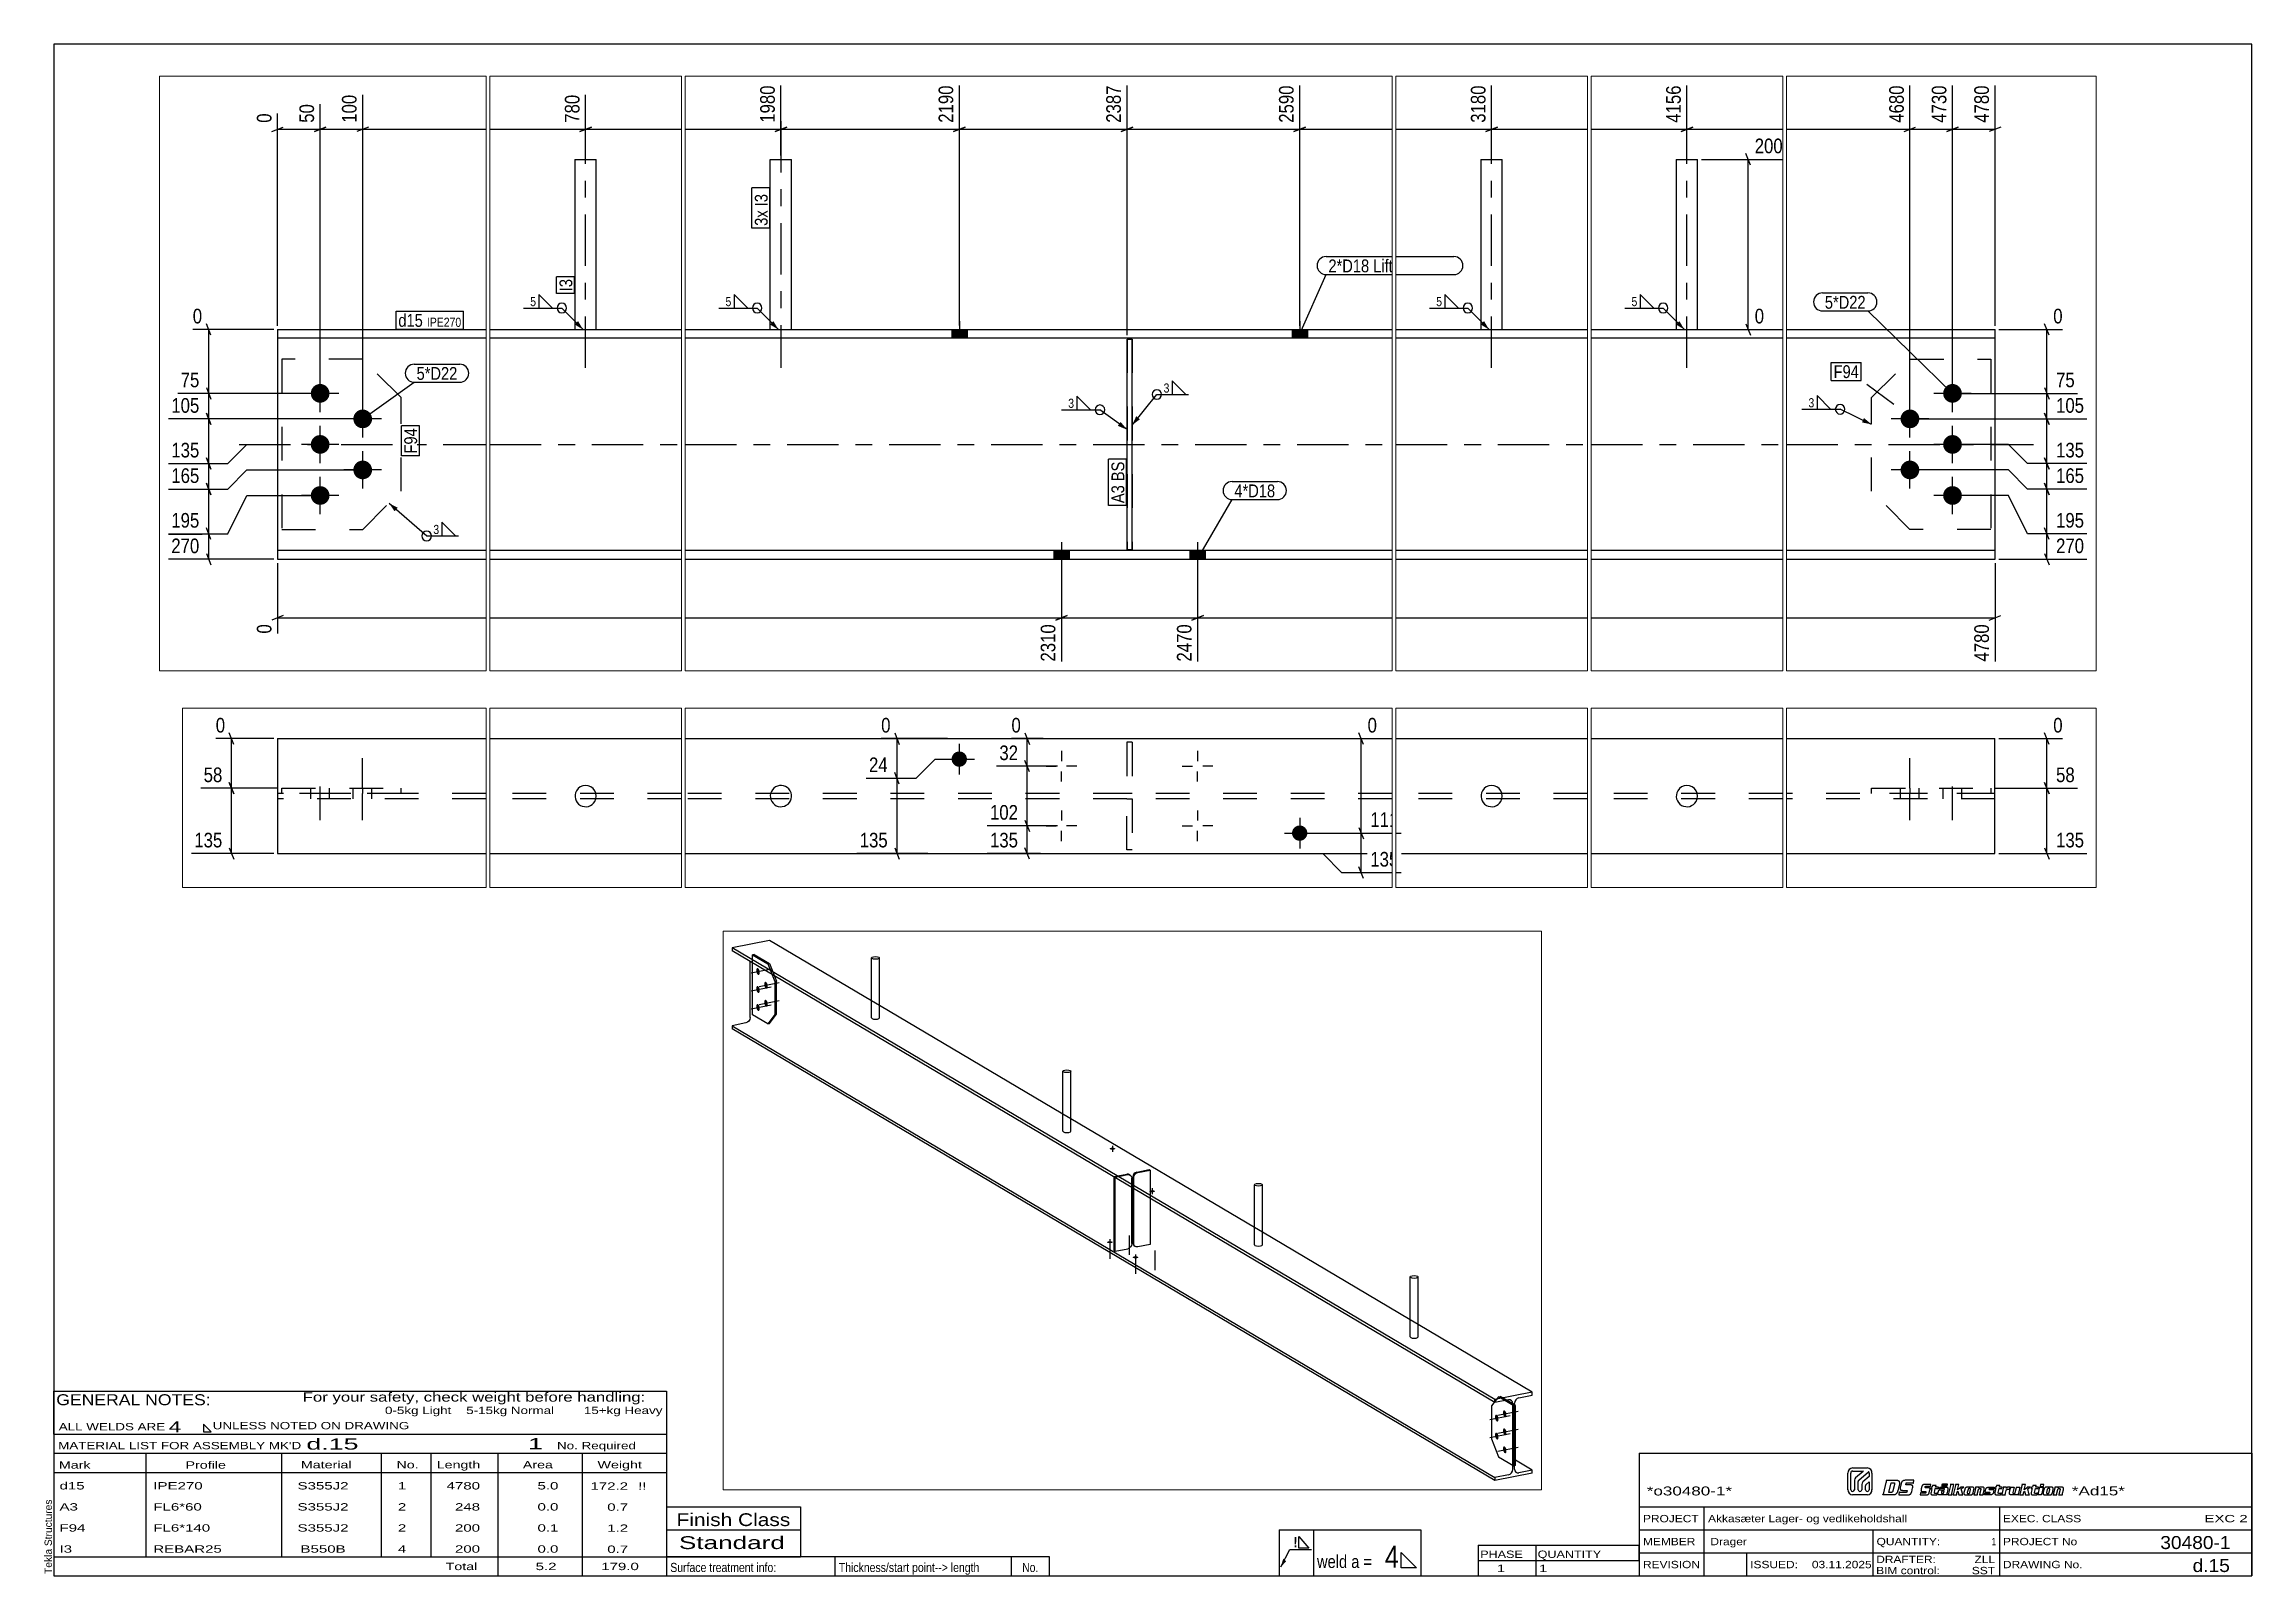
# Paper-space layout 'Layout1' of a CAD drawing. Header units: millimetres. Extents: x 2 to 579, y 5 to 405.
# The model-space entities are those that its viewports show. They can reach past a viewport. Long polylines and large blocks are cut down to what shows.
import ezdxf

# ---------------------------------------------------------------- set-up
doc = ezdxf.new("R2010")
doc.units = ezdxf.units.MM
doc.linetypes.add('DXK_LINE_DOT2', pattern=[3.9198, 1.9599, -1.9599])
doc.linetypes.add('DXK_LINE_DOT3', pattern=[5.9187, 2.979, -0.9799, 0.9799, -0.9799])
for name, color, linetype in [('GRAPHICAL_OBJECTS', 7, 'Continuous'), ('MÅLSÆTNING', 7, 'Continuous'), ('STÅL', 7, 'Continuous'), ('TEKST', 7, 'Continuous')]:
    doc.layers.add(name, color=color, linetype=linetype)
doc.layers.add('Viewport layer', color=7, linetype='Continuous', plot=False)
doc.styles.add('Arial', font='ARIAL.TTF', dxfattribs={"height": 0.2})
doc.styles.add('Arial Narrow', font='ARIALN.TTF', dxfattribs={"height": 0.2})
doc.styles.add('Arial Narrow Bold', font='ARIALNB.TTF', dxfattribs={"height": 0.2})
doc.styles.add('Arial Rounded MT Bold', font='ARLRDBD.TTF', dxfattribs={"height": 0.2})
doc.styles.add('IDAutomationHC39M', font='IDAUTOMATIONHC39M.TTF', dxfattribs={"height": 0.2})

psp = doc.layouts.get("Layout1")

# ---------------------------------------------------------------- texts
at = {"layer": 'GRAPHICAL_OBJECTS', "color": 7}
for s, height, style, width, p in [('GENERAL NOTES:', 2.8633, 'Arial Narrow', 1.4, (5.65, 49.56)), ('ALL WELDS ARE', 1.9089, 'Arial Narrow', 1.6, (6.29, 43)), ('UNLESS NOTED ON DRAWING', 1.9089, 'Arial Narrow', 1.6, (46.52, 43.28)), ('d.15', 2.912, 'Arial Rounded MT Bold', 1.794707, (70.97, 37.97)), ('1', 2.91, 'Arial Rounded MT Bold', 1.794707, (128.86, 38.06)), ("MATERIAL LIST FOR ASSEMBLY MK'D", 1.9089, 'Arial Narrow', 1.6, (6.15, 38.06)), ('Mark', 1.909, 'Arial Narrow', 1.7, (6.34, 33)), ('Profile', 1.909, 'Arial Narrow', 1.7, (39.41, 33)), ('Material', 1.909, 'Arial Narrow', 1.7, (69.54, 33.06)), ('No.', 1.909, 'Arial Narrow', 1.7, (94.5, 33.06)), ('Length', 1.909, 'Arial Narrow', 1.7, (105, 33.06)), ('Area', 1.909, 'Arial Narrow', 1.7, (127.5, 33.06)), ('No. Required', 1.9089, 'Arial Narrow', 1.6, (136.41, 38.06)), ('Weight', 1.909, 'Arial Narrow', 1.7, (147, 33.06)), ('PHASE', 1.909, 'Arial Narrow', 1.5, (377.5, 9.69)), ('QUANTITY', 1.909, 'Arial Narrow', 1.5, (392.5, 9.69))]:
    psp.add_text(s, height=height, dxfattribs=dict(at, style=style, width=width)).set_placement(p)
at = {"layer": 'GRAPHICAL_OBJECTS', "color": 7, "linetype": 'Continuous'}
for s, height, style, width, p in [('For your safety, check weight before handling:  ', 2.3861, 'Arial Narrow', 1.6, (70, 50.5)), ('0-5kg Light    5-15kg Normal        15+kg Heavy', 1.9089, 'Arial Narrow', 1.6, (91.5, 47.25)), ('4', 2.86, 'Arial Narrow', 1.794707, (35, 42.5)), ('d15', 1.909, 'Arial Narrow', 1.794707, (6.5, 27.56)), ('IPE270', 1.909, 'Arial Narrow', 1.794707, (31, 27.56)), ('S355J2', 1.909, 'Arial Narrow', 1.794707, (68.66, 27.56)), ('1', 1.91, 'Arial Narrow', 1.794707, (94.86, 27.56)), ('4780', 1.909, 'Arial Narrow', 1.794707, (107.58, 27.56)), ('5.0', 1.909, 'Arial Narrow', 1.794707, (131.32, 27.56)), ('172.2', 1.909, 'Arial Narrow', 1.794707, (145.15, 27.5)), ('!!', 1.909, 'Arial Narrow', 1.794707, (157.6, 27.5)), ('A3', 1.909, 'Arial Narrow', 1.794707, (6.5, 22.06)), ('FL6*60', 1.909, 'Arial Narrow', 1.794707, (31, 22.06)), ('S355J2', 1.909, 'Arial Narrow', 1.794707, (68.66, 22.06)), ('2', 1.91, 'Arial Narrow', 1.794707, (94.86, 22.06)), ('248', 1.909, 'Arial Narrow', 1.794707, (109.77, 22.06)), ('0.0', 1.909, 'Arial Narrow', 1.794707, (131.32, 22.06)), ('0.7', 1.909, 'Arial Narrow', 1.794707, (149.53, 22)), ('*o30480-1*', 2.333, 'IDAutomationHC39M', 1.425378, (421, 26)), ('*Ad15*', 2.333, 'IDAutomationHC39M', 1.425378, (532, 26.01)), ('F94', 1.909, 'Arial Narrow', 1.794707, (6.5, 16.56)), ('FL6*140', 1.909, 'Arial Narrow', 1.794707, (31, 16.56)), ('S355J2', 1.909, 'Arial Narrow', 1.794707, (68.66, 16.56)), ('2', 1.91, 'Arial Narrow', 1.794707, (94.86, 16.56)), ('200', 1.909, 'Arial Narrow', 1.794707, (109.77, 16.56)), ('0.1', 1.909, 'Arial Narrow', 1.794707, (131.32, 16.56)), ('1.2', 1.909, 'Arial Narrow', 1.794707, (149.53, 16.5)), ('Finish Class', 3.3405, 'Arial Narrow', 1.425378, (167.62, 18)), ('PROJECT', 1.909, 'Arial Narrow', 1.425378, (420, 19)), ('Akkasæter Lager- og vedlikeholdshall', 1.9089, 'Arial Narrow', 1.425378, (437, 19)), ('EXEC. CLASS', 1.9089, 'Arial Narrow', 1.425378, (514, 19)), ('EXC 2', 1.909, 'Arial Narrow', 1.780292, (566.64, 19)), ('I3', 1.909, 'Arial Narrow', 1.794707, (6.5, 11.06)), ('REBAR25', 1.909, 'Arial Narrow', 1.794707, (31, 11.06)), ('B550B', 1.909, 'Arial Narrow', 1.794707, (69.43, 11.06)), ('4', 1.91, 'Arial Narrow', 1.794707, (94.86, 11.06)), ('200', 1.909, 'Arial Narrow', 1.794707, (109.77, 11.06)), ('0.0', 1.909, 'Arial Narrow', 1.794707, (131.32, 11.06)), ('0.7', 1.909, 'Arial Narrow', 1.794707, (149.53, 11)), ('Standard', 3.34, 'Arial Narrow', 1.780292, (168.26, 12)), ('MEMBER', 1.909, 'Arial Narrow', 1.425378, (420, 13)), ('Drager', 1.909, 'Arial Narrow', 1.42538, (437.61, 13)), ('QUANTITY:', 1.909, 'Arial Narrow', 1.425378, (481, 13)), ('PROJECT No', 1.909, 'Arial Narrow', 1.425378, (514, 13)), ('30480-1', 3.397, 'Arial Rounded MT Bold', 1.1, (555.09, 12)), ('Total', 1.909, 'Arial Narrow', 1.7, (107.33, 6.5)), ('5.2', 1.909, 'Arial Narrow', 1.794707, (130.83, 6.5)), ('179.0', 1.909, 'Arial Narrow', 1.794707, (147.96, 6.5)), ('1', 1.91, 'Arial Narrow', 1.794707, (381.82, 6)), ('1', 1.91, 'Arial Narrow', 1.794707, (392.86, 6)), ('REVISION', 1.909, 'Arial Narrow', 1.425378, (420, 7)), ('ISSUED:', 1.909, 'Arial Narrow', 1.425378, (448, 7)), ('03.11.2025', 1.909, 'Arial Narrow', 1.425378, (464.11, 7)), ('DRAFTER:', 1.909, 'Arial Narrow', 1.425378, (480.91, 8.35)), ('BIM control:', 1.9089, 'Arial Narrow', 1.425378, (480.9, 5.44)), ('SST', 1.909, 'Arial Narrow', 1.425378, (505.88, 5.43)), ('ZLL', 1.909, 'Arial Narrow', 1.425378, (506.58, 8.35)), ('DRAWING No.', 1.9089, 'Arial Narrow', 1.425378, (514, 7)), ('d.15', 3.397, 'Arial Rounded MT Bold', 1.1, (563.53, 6))]:
    psp.add_text(s, height=height, dxfattribs=dict(at, style=style, width=width)).set_placement(p)
at = {"layer": 'GRAPHICAL_OBJECTS', "color": 174, "linetype": 'Continuous', "style": 'Arial'}
psp.add_text('Tekla Structures', height=1.9102, rotation=90, dxfattribs=at).set_placement((4.5, 5.5))
at = {"layer": 'GRAPHICAL_OBJECTS', "color": 2, "linetype": 'Continuous', "style": 'Arial Narrow Bold', "width": 0.99921}
psp.add_text('!', height=2.73, dxfattribs=at).set_placement((328.73, 12.42))
at = {"layer": 'GRAPHICAL_OBJECTS', "color": 7, "linetype": 'Continuous', "style": 'Arial Narrow'}
for s, height, p in [('4', 5.73, (352.61, 7.11)), ('1', 1.91, (511.03, 13)), ('Surface treatment info:', 2.3861, (166, 6)), ('Thickness/start point--> length', 2.3861, (210, 6)), ('weld a =', 3.34, (334.88, 7.06))]:
    psp.add_text(s, height=height, dxfattribs=at).set_placement(p)
at = {"layer": 'GRAPHICAL_OBJECTS', "color": 7, "style": 'Arial Narrow'}
psp.add_text('No.', height=2.386, dxfattribs=at).set_placement((257.87, 6))

msp = doc.modelspace()

# ---------------------------------------------------------------- hatches: boundary and pattern name
at = {"layer": 'STÅL', "linetype": 'Continuous'}
for points in [[(114.5, 1625), (114.8, 1622.8), (114.9, 1620.6), (114.8, 1618.5), (114.4, 1616.7), (113.8, 1615.2), (113, 1614.1), (112, 1613.4), (111, 1613.2), (109.9, 1613.5), (108.7, 1614.2), (107.6, 1615.3), (106.6, 1616.9), (105.6, 1618.7), (104.9, 1620.8), (104.3, 1623), (104, 1625.3), (103.9, 1627.5), (104, 1629.6), (104.4, 1631.4), (105, 1632.9), (105.8, 1634), (106.8, 1634.7), (107.8, 1634.9), (108.9, 1634.6), (110.1, 1633.9), (111.2, 1632.7), (112.2, 1631.2), (113.2, 1629.3), (113.9, 1627.3)], [(139.5, 1582), (139.8, 1579.8), (139.9, 1577.6), (139.8, 1575.5), (139.4, 1573.7), (138.8, 1572.2), (138, 1571.1), (137, 1570.4), (136, 1570.2), (134.9, 1570.5), (133.7, 1571.2), (132.6, 1572.3), (131.6, 1573.9), (130.6, 1575.7), (129.9, 1577.8), (129.3, 1580), (129, 1582.3), (128.9, 1584.5), (129, 1586.6), (129.4, 1588.4), (130, 1589.9), (130.8, 1591), (131.8, 1591.7), (132.8, 1591.9), (133.9, 1591.6), (135.1, 1590.9), (136.2, 1589.7), (137.2, 1588.2), (138.2, 1586.3), (138.9, 1584.3)], [(114.5, 1568.7), (114.8, 1566.4), (114.9, 1564.2), (114.8, 1562.1), (114.4, 1560.3), (113.8, 1558.8), (113, 1557.7), (112, 1557), (111, 1556.8), (109.9, 1557.1), (108.7, 1557.8), (107.6, 1559), (106.6, 1560.5), (105.6, 1562.3), (104.9, 1564.4), (104.3, 1566.7), (104, 1568.9), (103.9, 1571.1), (104, 1573.2), (104.4, 1575), (105, 1576.5), (105.8, 1577.6), (106.8, 1578.3), (107.8, 1578.5), (108.9, 1578.2), (110.1, 1577.5), (111.2, 1576.3), (112.2, 1574.8), (113.2, 1573), (113.9, 1570.9)], [(139.5, 1525.7), (139.8, 1523.4), (139.9, 1521.2), (139.8, 1519.1), (139.4, 1517.3), (138.8, 1515.8), (138, 1514.7), (137, 1514), (136, 1513.8), (134.9, 1514.1), (133.7, 1514.8), (132.6, 1516), (131.6, 1517.5), (130.6, 1519.3), (129.9, 1521.4), (129.3, 1523.7), (129, 1525.9), (128.9, 1528.1), (129, 1530.2), (129.4, 1532), (130, 1533.5), (130.8, 1534.6), (131.8, 1535.3), (132.8, 1535.5), (133.9, 1535.2), (135.1, 1534.5), (136.2, 1533.3), (137.2, 1531.8), (138.2, 1530), (138.9, 1527.9)], [(114.5, 1512.3), (114.8, 1510), (114.9, 1507.8), (114.8, 1505.7), (114.4, 1503.9), (113.8, 1502.4), (113, 1501.3), (112, 1500.6), (111, 1500.4), (109.9, 1500.7), (108.7, 1501.4), (107.6, 1502.6), (106.6, 1504.1), (105.6, 1506), (104.9, 1508), (104.3, 1510.3), (104, 1512.5), (103.9, 1514.7), (104, 1516.8), (104.4, 1518.6), (105, 1520.1), (105.8, 1521.2), (106.8, 1521.9), (107.8, 1522.1), (108.9, 1521.8), (110.1, 1521.1), (111.2, 1520), (112.2, 1518.4), (113.2, 1516.6), (113.9, 1514.5)], [(1219.9, 1065.6), (1218.1, 1065.6), (1216.3, 1065.8), (1214.6, 1066.2), (1213.2, 1066.6), (1212.1, 1067.1), (1211.4, 1067.7), (1211, 1068.3), (1211, 1069), (1211.4, 1069.6), (1212.1, 1070.2), (1213.2, 1070.7), (1214.6, 1071.1), (1216.3, 1071.5), (1218.1, 1071.7), (1219.9, 1071.7), (1221.8, 1071.7), (1223.6, 1071.5), (1225.2, 1071.1), (1226.6, 1070.7), (1227.7, 1070.2), (1228.5, 1069.6), (1228.9, 1069), (1228.9, 1068.3), (1228.5, 1067.7), (1227.7, 1067.1), (1226.6, 1066.6), (1225.2, 1066.2), (1223.6, 1065.8), (1221.8, 1065.6)], [(1344.6, 932.2), (1342.7, 932.3), (1340.9, 932.5), (1339.3, 932.8), (1337.9, 933.2), (1336.8, 933.8), (1336, 934.3), (1335.6, 935), (1335.6, 935.6), (1336, 936.2), (1336.8, 936.8), (1337.9, 937.4), (1339.3, 937.8), (1340.9, 938.1), (1342.7, 938.3), (1344.6, 938.4), (1346.5, 938.3), (1348.2, 938.1), (1349.9, 937.8), (1351.3, 937.4), (1352.4, 936.8), (1353.1, 936.2), (1353.5, 935.6), (1353.5, 935), (1353.1, 934.3), (1352.4, 933.8), (1351.3, 933.2), (1349.9, 932.8), (1348.2, 932.5), (1346.5, 932.3)], [(1212.1, 772.5), (1210.2, 772.6), (1208.5, 772.8), (1206.8, 773.1), (1205.4, 773.5), (1204.3, 774), (1203.6, 774.6), (1203.2, 775.3), (1203.2, 775.9), (1203.6, 776.5), (1204.3, 777.1), (1205.4, 777.6), (1206.8, 778.1), (1208.5, 778.4), (1210.2, 778.6), (1212.1, 778.7), (1214, 778.6), (1215.8, 778.4), (1217.4, 778.1), (1218.8, 777.6), (1219.9, 777.1), (1220.7, 776.5), (1221.1, 775.9), (1221.1, 775.3), (1220.7, 774.6), (1219.9, 774), (1218.8, 773.5), (1217.4, 773.1), (1215.8, 772.8), (1214, 772.6)], [(1292.1, 725.1), (1290.2, 725.2), (1288.5, 725.4), (1286.8, 725.7), (1285.4, 726.1), (1284.3, 726.7), (1283.6, 727.2), (1283.2, 727.9), (1283.2, 728.5), (1283.6, 729.1), (1284.3, 729.7), (1285.4, 730.3), (1286.8, 730.7), (1288.5, 731), (1290.2, 731.2), (1292.1, 731.3), (1294, 731.2), (1295.8, 731), (1297.4, 730.7), (1298.8, 730.3), (1299.9, 729.7), (1300.7, 729.1), (1301.1, 728.5), (1301.1, 727.9), (1300.7, 727.2), (1299.9, 726.7), (1298.8, 726.1), (1297.4, 725.7), (1295.8, 725.4), (1294, 725.2)], [(12160.3, 390.8), (12178.3, 390.8), (12178.3, 401), (12160.3, 401)], [(12560.3, 390.8), (12578.3, 390.8), (12578.3, 401), (12560.3, 401)], [(10018.3, 326, -1), (10040.3, 326, -1)], [(14698.3, 326, -1), (14720.3, 326, -1)], [(10068.3, 296, -1), (10090.3, 296, -1)], [(14648.3, 296, -1), (14670.3, 296, -1)], [(10018.3, 266, -1), (10040.3, 266, -1)], [(14698.3, 266, -1), (14720.3, 266, -1)], [(2429.5, 225.4), (2429.8, 223.2), (2429.9, 221), (2429.8, 218.9), (2429.4, 217.1), (2428.8, 215.6), (2428, 214.5), (2427, 213.8), (2426, 213.6), (2424.9, 213.9), (2423.7, 214.6), (2422.6, 215.8), (2421.6, 217.3), (2420.6, 219.1), (2419.9, 221.2), (2419.3, 223.4), (2419, 225.7), (2418.9, 227.9), (2419, 230), (2419.4, 231.8), (2420, 233.3), (2420.8, 234.4), (2421.8, 235.1), (2422.8, 235.3), (2423.9, 235), (2425.1, 234.3), (2426.2, 233.1), (2427.2, 231.6), (2428.2, 229.8), (2428.9, 227.7)], [(2454.5, 238.8), (2454.8, 236.6), (2454.9, 234.4), (2454.8, 232.3), (2454.4, 230.5), (2453.8, 229), (2453, 227.9), (2452, 227.2), (2451, 227), (2449.9, 227.3), (2448.7, 228), (2447.6, 229.1), (2446.6, 230.7), (2445.6, 232.5), (2444.9, 234.6), (2444.3, 236.8), (2444, 239.1), (2443.9, 241.3), (2444, 243.4), (2444.4, 245.2), (2445, 246.7), (2445.8, 247.8), (2446.8, 248.5), (2447.8, 248.7), (2448.9, 248.4), (2450.1, 247.7), (2451.2, 246.5), (2452.2, 245), (2453.2, 243.1), (2453.9, 241.1)], [(10068.3, 236, -1), (10090.3, 236, -1)], [(14648.3, 236, -1), (14670.3, 236, -1)], [(10018.3, 206, -1), (10040.3, 206, -1)], [(14698.3, 206, -1), (14720.3, 206, -1)], [(2454.5, 182.4), (2454.8, 180.2), (2454.9, 178), (2454.8, 175.9), (2454.4, 174.1), (2453.8, 172.6), (2453, 171.5), (2452, 170.8), (2451, 170.6), (2449.9, 170.9), (2448.7, 171.6), (2447.6, 172.8), (2446.6, 174.3), (2445.6, 176.1), (2444.9, 178.2), (2444.3, 180.4), (2444, 182.7), (2443.9, 184.9), (2444, 187), (2444.4, 188.8), (2445, 190.3), (2445.8, 191.4), (2446.8, 192.1), (2447.8, 192.3), (2448.9, 192), (2450.1, 191.3), (2451.2, 190.1), (2452.2, 188.6), (2453.2, 186.8), (2453.9, 184.7)], [(2429.5, 169.1), (2429.8, 166.8), (2429.9, 164.6), (2429.8, 162.5), (2429.4, 160.7), (2428.8, 159.2), (2428, 158.1), (2427, 157.4), (2426, 157.2), (2424.9, 157.5), (2423.7, 158.2), (2422.6, 159.4), (2421.6, 160.9), (2420.6, 162.8), (2419.9, 164.8), (2419.3, 167.1), (2419, 169.3), (2418.9, 171.5), (2419, 173.6), (2419.4, 175.4), (2420, 176.9), (2420.8, 178), (2421.8, 178.7), (2422.8, 178.9), (2423.9, 178.6), (2425.1, 177.9), (2426.2, 176.8), (2427.2, 175.2), (2428.2, 173.4), (2428.9, 171.3)], [(24460.2, 151.1, -1), (24442.2, 151.1, -1)], [(2454.5, 126.1), (2454.8, 123.8), (2454.9, 121.6), (2454.8, 119.5), (2454.4, 117.7), (2453.8, 116.2), (2453, 115.1), (2452, 114.4), (2451, 114.2), (2449.9, 114.5), (2448.7, 115.2), (2447.6, 116.4), (2446.6, 117.9), (2445.6, 119.8), (2444.9, 121.8), (2444.3, 124.1), (2444, 126.3), (2443.9, 128.5), (2444, 130.6), (2444.4, 132.4), (2445, 133.9), (2445.8, 135), (2446.8, 135.7), (2447.8, 135.9), (2448.9, 135.6), (2450.1, 134.9), (2451.2, 133.8), (2452.2, 132.2), (2453.2, 130.4), (2453.9, 128.3)], [(12298.3, 141.2), (12280.3, 141.2), (12280.3, 131), (12298.3, 131)], [(12298.3, 141.2), (12280.3, 141.2), (12280.3, 131), (12298.3, 131)], [(12458.3, 141.2), (12440.3, 141.2), (12440.3, 131), (12458.3, 131)], [(12458.3, 141.2), (12440.3, 141.2), (12440.3, 131), (12458.3, 131)], [(24860.2, 64.1, -1), (24842.2, 64.1, -1)]]:
    msp.add_hatch(color=96, dxfattribs=at).paths.add_polyline_path(points)
at = {"layer": 'TEKST', "linetype": 'Continuous'}
for points in [[(10750.7, 411), (10756.6, 401), (10746.7, 407)], [(11950.7, 411), (11956.6, 401), (11946.7, 407)], [(13150.7, 411), (13156.6, 401), (13146.7, 407)], [(14126.7, 411), (14132.6, 401), (14122.7, 407)], [(12358.8, 292.4), (12366.3, 283.4), (12355.5, 287.8)], [(12381.5, 295.6), (12372.3, 288.7), (12377.2, 299.2)], [(14605.3, 297), (14614.3, 289.5), (14602.9, 291.9)], [(10116.8, 187.4), (10110.2, 196.9), (10120.5, 191.6)]]:
    msp.add_hatch(color=3, dxfattribs=at).paths.add_polyline_path(points)

# ---------------------------------------------------------------- linework, layer by layer
at = {"layer": 'MÅLSÆTNING', "color": 7, "linetype": 'Continuous'}
for p, q in [((10079.3, 300.5), (10079.3, 676.9)), ((10759.6, 605.5), (10759.6, 676.9)), ((10759.6, 605.5), (10759.6, 676.9)), ((11959.6, 605.5), (11959.6, 687.9)), ((11959.6, 605.5), (11959.6, 687.9)), ((12169.3, 405.6), (12169.3, 687.9)), ((12366.3, 394.3), (12366.3, 687.9)), ((12366.3, 394.3), (12366.3, 687.9)), ((12569.3, 405.5), (12569.3, 687.9)), ((13159.6, 605.5), (13159.6, 687.9)), ((14135.6, 605.5), (14135.6, 687.9)), ((14659.3, 300.5), (14659.3, 687.9)), ((14659.3, 300.5), (14659.3, 687.9)), ((14709.3, 330.5), (14709.3, 687.9)), ((14709.3, 330.5), (14709.3, 687.9)), ((14759.3, 405.5), (14759.3, 687.9)), ((9979.3, 405.5), (9979.3, 655)), ((10029.3, 330.5), (10029.3, 665.9)), ((10029.3, 330.5), (10029.3, 665.9)), ((9972.5, 633.6), (9986, 639)), ((9979.3, 636.3), (10029.3, 636.3)), ((10022.5, 633.6), (10036, 639)), ((10036, 639), (10022.5, 633.6)), ((10029.3, 636.3), (10079.3, 636.3)), ((10086, 639), (10072.5, 633.6)), ((10766.4, 639), (10752.9, 633.6)), ((10752.9, 633.6), (10766.4, 639)), ((10759.6, 636.3), (11959.6, 636.3)), ((11966.4, 639), (11952.9, 633.6)), ((11952.9, 633.6), (11966.4, 639)), ((11959.6, 636.3), (12169.3, 636.3)), ((12162.5, 633.6), (12176, 639)), ((12373, 639), (12359.5, 633.6)), ((12359.5, 633.6), (12373, 639)), ((12366.3, 636.3), (12569.3, 636.3)), ((12562.5, 633.6), (12576, 639)), ((13152.9, 633.6), (13166.4, 639)), ((14128.9, 633.6), (14142.4, 639)), ((14652.5, 633.6), (14666, 639)), ((14652.5, 633.6), (14666, 639)), ((14659.3, 636.3), (14709.3, 636.3)), ((14702.5, 633.6), (14716, 639)), ((14716, 639), (14702.5, 633.6)), ((14709.3, 636.3), (14759.3, 636.3)), ((14766, 639), (14752.5, 633.6)), ((14152.6, 601), (14248.2, 601)), ((14210.3, 594.3), (14204.9, 607.8)), ((14207.6, 401), (14207.6, 601)), ((9974.8, 401), (9879.6, 401)), ((9901, 394.3), (9895.6, 407.8)), ((14152.6, 401), (14226.2, 401)), ((14204.9, 407.8), (14210.3, 394.3)), ((14763.8, 401), (14838.7, 401)), ((14822.8, 394.3), (14817.4, 407.8)), ((14820.1, 326), (14820.1, 401)), ((14713.8, 326), (14856.2, 326)), ((14713.8, 326), (14856.2, 326)), ((14817.4, 332.8), (14822.8, 319.3)), ((14817.4, 332.8), (14822.8, 319.3)), ((14820.1, 296), (14820.1, 326)), ((10074.8, 296), (9851.1, 296)), ((9895.6, 302.8), (9901, 289.3)), ((9898.3, 243.5), (9898.3, 296)), ((14663.8, 296), (14867.2, 296)), ((14663.8, 296), (14867.2, 296)), ((14822.8, 289.3), (14817.4, 302.8)), ((14817.4, 302.8), (14822.8, 289.3)), ((9920.8, 243.5), (9943.3, 266)), ((9920.8, 243.5), (9943.3, 266)), ((9943.3, 266), (9974.8, 266)), ((9943.3, 266), (9974.8, 266)), ((14775.1, 266), (14713.8, 266)), ((14775.1, 266), (14713.8, 266)), ((14797.6, 243.5), (14775.1, 266)), ((14797.6, 243.5), (14775.1, 266)), ((9851.1, 243.5), (9920.8, 243.5)), ((9851.1, 243.5), (9920.8, 243.5)), ((9901, 236.8), (9895.6, 250.3)), ((9895.6, 250.3), (9901, 236.8)), ((9898.3, 213.5), (9898.3, 243.5)), ((9920.8, 213.5), (9943.3, 236)), ((9920.8, 213.5), (9943.3, 236)), ((9943.3, 236), (10074.8, 236)), ((9943.3, 236), (10074.8, 236)), ((14775.1, 236), (14663.8, 236)), ((14775.1, 236), (14663.8, 236)), ((14797.6, 213.5), (14775.1, 236)), ((14797.6, 213.5), (14775.1, 236)), ((9851.1, 213.5), (9920.8, 213.5)), ((9851.1, 213.5), (9920.8, 213.5)), ((9901, 206.8), (9895.6, 220.3)), ((9895.6, 220.3), (9901, 206.8)), ((14867.2, 213.5), (14797.6, 213.5)), ((14817.4, 220.3), (14822.8, 206.8)), ((14820.1, 161), (14820.1, 213.5)), ((9920.8, 161), (9943.3, 206)), ((9920.8, 161), (9943.3, 206)), ((9943.3, 206), (10024.8, 206)), ((9943.3, 206), (10024.8, 206)), ((14775.1, 206), (14713.8, 206)), ((14775.1, 206), (14713.8, 206)), ((14797.6, 161), (14775.1, 206)), ((14797.6, 161), (14775.1, 206)), ((22209.9, 168.3), (22204.5, 181.8)), ((24528.4, 181.8), (24533.8, 168.3)), ((24926, 168.3), (24920.6, 181.8)), ((27104.8, 168.3), (27099.4, 181.8)), ((9851.1, 161), (9920.8, 161)), ((9901, 154.3), (9895.6, 167.8)), ((9898.3, 131), (9898.3, 161)), ((14867.2, 161), (14797.6, 161)), ((14867.2, 161), (14797.6, 161)), ((14822.8, 154.3), (14817.4, 167.8)), ((14822.8, 154.3), (14817.4, 167.8)), ((14820.1, 131), (14820.1, 161)), ((22256.7, 175.1), (22188.6, 175.1)), ((22207.2, 116.8), (22207.2, 175.1)), ((24437.2, 175.1), (24359.4, 175.1)), ((24549.6, 175.1), (24512.5, 175.1)), ((24531.1, 142.7), (24531.1, 175.1)), ((24833, 175.1), (24941.9, 175.1)), ((24923.3, 64.1), (24923.3, 175.1)), ((27045.7, 175.1), (27120.7, 175.1)), ((9974.8, 131), (9851.1, 131)), ((9895.6, 137.8), (9901, 124.3)), ((14763.8, 131), (14867.2, 131)), ((14817.4, 137.8), (14822.8, 124.3)), ((24380.7, 121.8), (24375.3, 135.3)), ((24400.5, 128.6), (24423, 151.1)), ((24400.5, 128.6), (24423, 151.1)), ((24423, 151.1), (24446.7, 151.1)), ((24423, 151.1), (24446.7, 151.1)), ((24566.7, 142.7), (24495, 142.7)), ((24566.7, 142.7), (24495, 142.7)), ((24533.8, 136), (24528.4, 149.5)), ((24533.8, 136), (24528.4, 149.5)), ((9979.3, 126.5), (9979.3, 43.7)), ((12289.3, 116.5), (12289.3, 10.8)), ((12289.3, 116.5), (12289.3, 10.8)), ((12449.3, 116.5), (12449.3, 10.8)), ((12449.3, 116.5), (12449.3, 10.8)), ((14759.3, 126.5), (14759.3, 10.8)), ((22261.7, 116.8), (22171.1, 116.8)), ((22261.7, 116.8), (22171.1, 116.8)), ((22204.5, 123.6), (22209.9, 110.1)), ((22209.9, 110.1), (22204.5, 123.6)), ((22207.2, 40.1), (22207.2, 116.8)), ((24341.9, 128.6), (24400.5, 128.6)), ((24378, 40.1), (24378, 128.6)), ((27040.7, 116.8), (27138.2, 116.8)), ((27104.8, 110.1), (27099.4, 123.6)), ((27102.1, 40.1), (27102.1, 116.8)), ((24528.4, 79.5), (24533.8, 66)), ((9986, 65), (9972.5, 59.6)), ((9979.3, 62.3), (12289.3, 62.3)), ((12296, 65), (12282.5, 59.6)), ((12282.5, 59.6), (12296, 65)), ((12289.3, 62.3), (12449.3, 62.3)), ((12456, 65), (12442.5, 59.6)), ((12442.5, 59.6), (12456, 65)), ((12449.3, 62.3), (14759.3, 62.3)), ((14752.5, 59.6), (14766, 65)), ((24566.7, 72.7), (24484, 72.7)), ((24531.1, 40.1), (24531.1, 72.7)), ((24855.7, 64.1), (25335.3, 64.1)), ((24855.7, 64.1), (25335.3, 64.1)), ((24920.6, 70.8), (24926, 57.3)), ((24920.6, 70.8), (24926, 57.3)), ((24923.3, 17.6), (24923.3, 64.1)), ((22256.7, 40.1), (22160.1, 40.1)), ((22204.5, 46.8), (22209.9, 33.3)), ((24414.1, 40.1), (24330.9, 40.1)), ((24375.3, 46.8), (24380.7, 33.3)), ((24546.8, 40.1), (24484, 40.1)), ((24533.8, 33.3), (24528.4, 46.8)), ((24900.8, 17.6), (24878.3, 40.1)), ((24878.3, 40.1), (24888.8, 40.1)), ((27045.7, 40.1), (27149.2, 40.1)), ((27099.4, 46.8), (27104.8, 33.3)), ((25335.3, 17.6), (24900.8, 17.6)), ((24926, 10.8), (24920.6, 24.3))]:
    msp.add_line(p, q, dxfattribs=at)
at = {"layer": 'STÅL', "color": 2, "linetype": 'Continuous'}
for p, q in [((145.7, 1721.4), (28.8, 1698.3)), ((465, 1532.3), (145.7, 1721.4)), ((2418.8, 282.5), (28.8, 1698.3)), ((28.8, 1698.3), (28.8, 1688.8)), ((2418.8, 272.9), (28.8, 1688.8)), ((465, 1666.6), (466.6, 1668.8)), ((466.7, 1664.5), (465, 1666.6)), ((465, 1478.7), (465, 1666.6)), ((466.6, 1668.8), (471.1, 1670.4)), ((471.3, 1663), (466.7, 1664.5)), ((471.1, 1670.4), (477.4, 1671)), ((477.5, 1662.4), (471.3, 1663)), ((477.4, 1671), (483.6, 1670.4)), ((483.8, 1663), (477.5, 1662.4)), ((483.6, 1670.4), (488.2, 1668.8)), ((488.3, 1664.6), (483.8, 1663)), ((488.2, 1668.8), (490, 1666.7)), ((490, 1666.7), (488.3, 1664.6)), ((490, 1478.8), (490, 1666.7)), ((84.4, 1479.3), (84.4, 1655.8)), ((1065, 1176.9), (490, 1517.5)), ((84.4, 1479.3), (83.4, 1473.7)), ((488.3, 1476.6), (490, 1478.8)), ((71.4, 1462.6), (28.8, 1454.2)), ((28.8, 1454.2), (2418.8, 38.4)), ((28.8, 1454.2), (28.8, 1444.6)), ((76.4, 1464.7), (71.4, 1462.6)), ((80.6, 1468.6), (76.4, 1464.7)), ((83.4, 1473.7), (80.6, 1468.6)), ((465, 1478.7), (466.7, 1476.6)), ((466.7, 1476.6), (471.3, 1475)), ((471.3, 1475), (477.5, 1474.5)), ((477.5, 1474.5), (483.8, 1475)), ((483.8, 1475), (488.3, 1476.6)), ((2418.8, 28.8), (28.8, 1444.6)), ((1065, 1311.2), (1066.6, 1313.4)), ((1066.7, 1309.1), (1065, 1311.2)), ((1065, 1123.3), (1065, 1311.2)), ((1066.6, 1313.4), (1071.1, 1314.9)), ((1071.3, 1307.5), (1066.7, 1309.1)), ((1071.1, 1314.9), (1077.4, 1315.5)), ((1077.5, 1307), (1071.3, 1307.5)), ((1077.4, 1315.5), (1083.6, 1315)), ((1083.8, 1307.6), (1077.5, 1307)), ((1083.6, 1315), (1088.2, 1313.4)), ((1088.3, 1309.1), (1083.8, 1307.6)), ((1088.2, 1313.4), (1090, 1311.3)), ((1090, 1311.3), (1088.3, 1309.1)), ((1090, 1123.3), (1090, 1311.3)), ((1665, 821.4), (1090, 1162.1)), ((1066.7, 1121.1), (1065, 1123.3)), ((1066.7, 1121.1), (1071.3, 1119.6)), ((1071.3, 1119.6), (1077.5, 1119)), ((1077.5, 1119), (1083.8, 1119.6)), ((1083.8, 1119.6), (1088.3, 1121.2)), ((1088.3, 1121.2), (1090, 1123.3)), ((1225.9, 748.8), (1225.9, 979.6)), ((1228.9, 747.1), (1228.9, 977.8)), ((1671.1, 959.5), (1677.4, 960.1)), ((1677.4, 960.1), (1683.6, 959.5)), ((1280.9, 771.4), (1280.9, 947)), ((1665, 955.8), (1666.6, 957.9)), ((1666.7, 953.6), (1665, 955.8)), ((1665, 767.8), (1665, 955.8)), ((1666.6, 957.9), (1671.1, 959.5)), ((1671.3, 952.1), (1666.7, 953.6)), ((1677.5, 951.5), (1671.3, 952.1)), ((1683.8, 952.1), (1677.5, 951.5)), ((1683.6, 959.5), (1688.2, 958)), ((1688.3, 953.7), (1683.8, 952.1)), ((1688.2, 958), (1690, 955.8)), ((1690, 955.8), (1688.3, 953.7)), ((1690, 767.9), (1690, 955.8)), ((2153, 532.3), (1690, 806.6)), ((1228.9, 747.1), (1267.9, 754.8)), ((1272.9, 756.8), (1267.9, 754.8)), ((1277.1, 760.7), (1272.9, 756.8)), ((1279.9, 765.8), (1277.1, 760.7)), ((1280.9, 771.4), (1279.9, 765.8)), ((1665, 767.8), (1666.7, 765.7)), ((1666.7, 765.7), (1671.3, 764.1)), ((1671.3, 764.1), (1677.5, 763.6)), ((1677.5, 763.6), (1683.8, 764.2)), ((1683.8, 764.2), (1688.3, 765.7)), ((1688.3, 765.7), (1690, 767.9)), ((1225.9, 748.8), (1228.9, 747.1)), ((2153, 666.7), (2154.6, 668.8)), ((2154.7, 664.6), (2153, 666.7)), ((2153, 478.7), (2153, 666.7)), ((2154.6, 668.8), (2159.1, 670.4)), ((2159.3, 663), (2154.7, 664.6)), ((2159.1, 670.4), (2165.4, 671)), ((2165.5, 662.4), (2159.3, 663)), ((2165.4, 671), (2171.6, 670.4)), ((2171.8, 663), (2165.5, 662.4)), ((2171.6, 670.4), (2176.2, 668.9)), ((2176.3, 664.6), (2171.8, 663)), ((2176.2, 668.9), (2178, 666.7)), ((2178, 666.7), (2176.3, 664.6)), ((2178, 478.8), (2178, 666.7)), ((10747.1, 601), (10747.1, 401)), ((10747.1, 601), (10772.1, 601)), ((10772.1, 401), (10772.1, 601)), ((11947.1, 401), (11947.1, 601)), ((11947.1, 601), (11972.1, 601)), ((11972.1, 401), (11972.1, 601)), ((13147.1, 601), (13147.1, 401)), ((13147.1, 601), (13172.1, 601)), ((13172.1, 401), (13172.1, 601)), ((14123.1, 601), (14123.1, 401)), ((14123.1, 601), (14148.1, 601)), ((14148.1, 401), (14148.1, 601)), ((2535.7, 305.6), (2178, 517.5)), ((2153, 478.7), (2154.7, 476.6)), ((2154.7, 476.6), (2159.3, 475.1)), ((2159.3, 475.1), (2165.5, 474.5)), ((2165.5, 474.5), (2171.8, 475.1)), ((2171.8, 475.1), (2176.3, 476.7)), ((2176.3, 476.7), (2178, 478.8)), ((9979.3, 401), (9979.3, 131)), ((9979.3, 401), (10224.3, 401)), ((10224.3, 390.8), (9979.3, 390.8)), ((10647.1, 401), (10872.1, 401)), ((10872.1, 390.8), (10647.1, 390.8)), ((11847.1, 401), (12677.8, 401)), ((12677.8, 390.8), (11847.1, 390.8)), ((12366.3, 142.2), (12366.3, 389.8)), ((12366.3, 389.8), (12372.3, 389.8)), ((12372.3, 142.2), (12372.3, 389.8)), ((13047.1, 401), (13272.1, 401)), ((13272.1, 390.8), (13047.1, 390.8)), ((14023.1, 401), (14248.1, 401)), ((14248.1, 390.8), (14023.1, 390.8)), ((14514.3, 401), (14759.3, 401)), ((14759.3, 390.8), (14514.3, 390.8)), ((14759.3, 131), (14759.3, 401)), ((2535.7, 305.6), (2418.8, 282.5)), ((2488.1, 285.6), (2483.9, 281.7)), ((2493.1, 287.6), (2488.1, 285.6)), ((2493.1, 287.6), (2535.7, 296)), ((2535.7, 296), (2535.7, 305.6)), ((2418.8, 272.9), (2418.8, 282.5)), ((2461.4, 281.3), (2418.8, 272.9)), ((2466.4, 281.3), (2461.4, 281.3)), ((2470.6, 279), (2466.4, 281.3)), ((2473.4, 275), (2470.6, 279)), ((2474.4, 269.8), (2473.4, 275)), ((2474.4, 63.5), (2474.4, 269.8)), ((2481.1, 276.5), (2480.1, 270.9)), ((2480.1, 64.6), (2480.1, 270.9)), ((2482.8, 264.2), (2480.1, 265.8)), ((2482.8, 264.2), (2480.1, 263.7)), ((2483.9, 281.7), (2481.1, 276.5)), ((2482.8, 76.3), (2482.8, 264.2)), ((22261.2, 175.1), (22261.2, 40.1)), ((22261.2, 175.1), (22506.2, 175.1)), ((22929.1, 175.1), (23154.1, 175.1)), ((24129.1, 175.1), (24959.8, 175.1)), ((25329.1, 175.1), (25554.1, 175.1)), ((26305.1, 175.1), (26530.1, 175.1)), ((26796.2, 175.1), (27041.2, 175.1)), ((27041.2, 40.1), (27041.2, 175.1)), ((10224.3, 141.2), (9979.3, 141.2)), ((9979.3, 131), (10224.3, 131)), ((10872.1, 141.2), (10647.1, 141.2)), ((10647.1, 131), (10872.1, 131)), ((12677.8, 141.2), (11847.1, 141.2)), ((11847.1, 131), (12677.8, 131)), ((12372.3, 142.2), (12366.3, 142.2)), ((13272.1, 141.2), (13047.1, 141.2)), ((13047.1, 131), (13272.1, 131)), ((14248.1, 141.2), (14023.1, 141.2)), ((14023.1, 131), (14248.1, 131)), ((14759.3, 141.2), (14514.3, 141.2)), ((14514.3, 131), (14759.3, 131)), ((2535.7, 61.5), (2482.8, 92.8)), ((2535.7, 51.9), (2418.8, 28.8)), ((2466.4, 48.9), (2470.6, 52.7)), ((2470.6, 52.7), (2473.4, 57.9)), ((2473.4, 57.9), (2474.4, 63.5)), ((2482.8, 76.3), (2480.1, 75.8)), ((2480.1, 64.6), (2481.1, 59.4)), ((2481.1, 59.4), (2483.9, 55.4)), ((2483.9, 55.4), (2488.1, 53.1)), ((2488.1, 53.1), (2493.1, 53.1)), ((2535.7, 61.5), (2493.1, 53.1)), ((2535.7, 51.9), (2535.7, 61.5)), ((2461.4, 46.8), (2418.8, 38.4)), ((2418.8, 38.4), (2418.8, 28.8)), ((2461.4, 46.8), (2466.4, 48.9)), ((22261.2, 40.1), (22506.2, 40.1)), ((22929.1, 40.1), (23154.1, 40.1)), ((24129.1, 40.1), (24959.8, 40.1)), ((25329.1, 40.1), (25554.1, 40.1)), ((26305.1, 40.1), (26530.1, 40.1)), ((26796.2, 40.1), (27041.2, 40.1))]:
    msp.add_line(p, q, dxfattribs=at)
at = {"layer": 'STÅL', "color": 7, "linetype": 'DXK_LINE_DOT2'}
for p, q in [((97.8, 1677.1), (92.6, 1676.1)), ((92.6, 1676.1), (140.1, 1647.9)), ((92.6, 1488.1), (92.6, 1676.1)), ((97.8, 1677.1), (145.3, 1649)), ((140.1, 1647.9), (145.3, 1649)), ((140.1, 1647.9), (162.6, 1592.3)), ((145.3, 1649), (167.8, 1593.4)), ((167.8, 1593.4), (162.6, 1592.3)), ((162.6, 1592.3), (162.6, 1489)), ((167.8, 1490), (167.8, 1593.4)), ((490, 1517.5), (465, 1532.3)), ((140.1, 1460), (92.6, 1488.1)), ((162.6, 1489), (140.1, 1460)), ((145.3, 1461), (167.8, 1490)), ((167.8, 1490), (162.6, 1489)), ((140.1, 1460), (145.3, 1461)), ((1090, 1162.1), (1065, 1176.9)), ((1225.9, 981.5), (1264.9, 989.2)), ((1228.9, 979.7), (1267.9, 987.4)), ((1269.9, 989.1), (1264.9, 989.2)), ((1267.9, 987.4), (1272.9, 987.3)), ((1274.1, 986.9), (1269.9, 989.1)), ((1272.9, 987.3), (1277.1, 985.1)), ((1274.1, 986.9), (1277.1, 985.1)), ((1287.4, 989.5), (1284.6, 984.4)), ((1291.6, 993.4), (1287.4, 989.5)), ((1287.6, 982.6), (1290.4, 987.7)), ((1290.4, 987.7), (1294.6, 991.6)), ((1296.6, 995.5), (1291.6, 993.4)), ((1294.6, 991.6), (1299.6, 993.7)), ((1296.6, 995.5), (1335.6, 1003.2)), ((1299.6, 993.7), (1338.6, 1001.4)), ((1335.6, 1003.2), (1338.6, 1001.4)), ((1338.6, 1001.4), (1338.6, 768.7)), ((1225.9, 979.6), (1225.9, 981.5)), ((1225.9, 981.5), (1228.9, 979.7)), ((1228.9, 977.8), (1228.9, 979.7)), ((1277.1, 985.1), (1279.9, 981.1)), ((1279.9, 981.1), (1280.9, 975.9)), ((1280.9, 947), (1280.9, 975.9)), ((1284.6, 984.4), (1283.6, 978.8)), ((1283.6, 774.3), (1283.6, 978.8)), ((1286.6, 977), (1287.6, 982.6)), ((1286.6, 772.6), (1286.6, 977)), ((1690, 806.6), (1665, 821.4)), ((1283.6, 774.3), (1284.6, 769.1)), ((1284.6, 769.1), (1287.4, 765.1)), ((1287.6, 767.4), (1286.6, 772.6)), ((1287.4, 765.1), (1290.4, 763.3)), ((1290.4, 763.3), (1287.6, 767.4)), ((1294.6, 761.1), (1290.4, 763.3)), ((1299.6, 761), (1294.6, 761.1)), ((1338.6, 768.7), (1299.6, 761)), ((2178, 517.5), (2153, 532.3)), ((10747.1, 401), (10772.1, 401)), ((11947.1, 401), (11972.1, 401)), ((12372.3, 389.8), (12366.3, 389.8)), ((12366.3, 389.8), (12366.3, 142.2)), ((12372.3, 389.8), (12372.3, 142.2)), ((13147.1, 401), (13172.1, 401)), ((14123.1, 401), (14148.1, 401)), ((9984.3, 366), (9984.3, 166)), ((10079.3, 366), (9984.3, 366)), ((10124.3, 321), (10079.3, 366)), ((14614.3, 321), (14659.3, 366)), ((14659.3, 366), (14754.3, 366)), ((14754.3, 366), (14754.3, 166)), ((10124.3, 211), (10124.3, 321)), ((14614.3, 211), (14614.3, 321)), ((2430.1, 291.4), (2407.6, 262.4)), ((2430.1, 291.4), (2435.3, 292.4)), ((2477.6, 263.2), (2430.1, 291.4)), ((2480.1, 265.8), (2435.3, 292.4)), ((2407.6, 262.4), (2407.6, 159)), ((2480.1, 263.7), (2477.6, 263.2)), ((2477.6, 75.3), (2477.6, 263.2)), ((10079.3, 166), (10124.3, 211)), ((14659.3, 166), (14614.3, 211)), ((2407.6, 159), (2430.1, 103.4)), ((9984.3, 166), (10079.3, 166)), ((14754.3, 166), (14659.3, 166)), ((24654.2, 170.9), (24648.2, 170.9)), ((24648.2, 170.9), (24648.2, 110.8)), ((24654.2, 170.9), (24654.2, 110.8)), ((12372.3, 142.2), (12366.3, 142.2)), ((22506.2, 110.8), (22261.2, 110.8)), ((22506.2, 104.2), (22261.2, 104.2)), ((22266.2, 110.8), (22266.2, 116.8)), ((22266.2, 116.8), (22406.2, 116.8)), ((22406.2, 110.8), (22266.2, 110.8)), ((22361.2, 116.8), (22361.2, 110.8)), ((22406.2, 116.8), (22406.2, 110.8)), ((23154.1, 110.8), (22929.1, 110.8)), ((23154.1, 104.2), (22929.1, 104.2)), ((24648.2, 110.8), (24129.1, 110.8)), ((24648.2, 104.2), (24129.1, 104.2)), ((24654.2, 110.8), (24648.2, 110.8)), ((24648.2, 44.3), (24648.2, 104.2)), ((24648.2, 104.2), (24654.2, 104.2)), ((24959.8, 110.8), (24654.2, 110.8)), ((24654.2, 104.2), (24654.2, 44.3)), ((24959.8, 104.2), (24654.2, 104.2)), ((25554.1, 110.8), (25329.1, 110.8)), ((25554.1, 104.2), (25329.1, 104.2)), ((26530.1, 110.8), (26305.1, 110.8)), ((26530.1, 104.2), (26305.1, 104.2)), ((27041.2, 110.8), (26796.2, 110.8)), ((27041.2, 104.2), (26796.2, 104.2)), ((26896.2, 116.8), (27036.2, 116.8)), ((26896.2, 110.8), (26896.2, 116.8)), ((27036.2, 110.8), (26896.2, 110.8)), ((26941.2, 116.8), (26941.2, 110.8)), ((27036.2, 116.8), (27036.2, 110.8)), ((2430.1, 103.4), (2477.6, 75.3)), ((2482.8, 92.8), (2480.1, 94.4)), ((2480.1, 75.8), (2477.6, 75.3)), ((24654.2, 44.3), (24648.2, 44.3))]:
    msp.add_line(p, q, dxfattribs=at)
at = {"layer": 'STÅL', "color": 96, "linetype": 'Continuous'}
for p, q in [((87.7, 1619.8), (151, 1632.2)), ((112.7, 1576.8), (176, 1589.2)), ((87.7, 1563.4), (151, 1575.9)), ((112.7, 1520.4), (176, 1532.9)), ((87.7, 1507), (151, 1519.5)), ((1219.9, 1078), (1219.9, 1059.1)), ((1344.6, 944.7), (1344.6, 925.7)), ((1212.1, 785), (1212.1, 723.9)), ((1292.1, 737.6), (1292.1, 676.5)), ((12160.3, 401), (12160.3, 390.8)), ((12169.3, 411), (12169.3, 390.8)), ((12178.3, 401), (12178.3, 390.8)), ((12560.3, 401), (12560.3, 390.8)), ((12569.3, 411), (12569.3, 390.8)), ((12578.3, 401), (12578.3, 390.8)), ((10029.3, 304), (10029.3, 348)), ((14709.3, 304), (14709.3, 348)), ((10051.3, 326), (10007.3, 326)), ((10079.3, 274), (10079.3, 318)), ((14659.3, 274), (14659.3, 318)), ((14731.3, 326), (14687.3, 326)), ((10029.3, 244), (10029.3, 288)), ((10101.3, 296), (10057.3, 296)), ((14681.3, 296), (14637.3, 296)), ((14709.3, 244), (14709.3, 288)), ((10051.3, 266), (10007.3, 266)), ((14731.3, 266), (14687.3, 266)), ((2427.7, 233.6), (2491, 246)), ((10101.3, 236), (10057.3, 236)), ((10079.3, 214), (10079.3, 258)), ((14681.3, 236), (14637.3, 236)), ((14659.3, 214), (14659.3, 258)), ((2402.7, 220.2), (2466, 232.7)), ((10029.3, 184), (10029.3, 228)), ((14709.3, 184), (14709.3, 228)), ((2427.7, 177.2), (2491, 189.7)), ((10051.3, 206), (10007.3, 206)), ((14731.3, 206), (14687.3, 206)), ((2402.7, 163.8), (2466, 176.3)), ((24451.2, 169.1), (24451.2, 133.1)), ((24571.2, 160.7), (24571.2, 148.8)), ((24731.2, 160.7), (24731.2, 148.8)), ((2427.7, 120.8), (2491, 133.3)), ((12280.3, 141.2), (12280.3, 131)), ((12280.3, 141.2), (12280.3, 131)), ((12289.3, 151.2), (12289.3, 86.2)), ((12289.3, 151.2), (12289.3, 86.2)), ((12298.3, 141.2), (12298.3, 131)), ((12298.3, 141.2), (12298.3, 131)), ((12440.3, 141.2), (12440.3, 131)), ((12440.3, 141.2), (12440.3, 131)), ((12449.3, 151.2), (12449.3, 86.2)), ((12449.3, 151.2), (12449.3, 86.2)), ((12458.3, 141.2), (12458.3, 131)), ((12458.3, 141.2), (12458.3, 131)), ((24433.2, 151.1), (24469.2, 151.1)), ((24553.2, 142.7), (24565.2, 142.7)), ((24571.2, 124.7), (24571.2, 136.7)), ((24589.2, 142.7), (24577.2, 142.7)), ((24713.2, 142.7), (24725.2, 142.7)), ((24731.2, 124.7), (24731.2, 136.7)), ((24749.2, 142.7), (24737.2, 142.7)), ((24571.2, 90.7), (24571.2, 78.8)), ((24731.2, 90.7), (24731.2, 78.8)), ((24851.2, 82.1), (24851.2, 46.1)), ((24553.2, 72.7), (24565.2, 72.7)), ((24571.2, 54.7), (24571.2, 66.7)), ((24589.2, 72.7), (24577.2, 72.7)), ((24713.2, 72.7), (24725.2, 72.7)), ((24731.2, 54.7), (24731.2, 66.7)), ((24749.2, 72.7), (24737.2, 72.7)), ((24833.2, 64.1), (24869.2, 64.1))]:
    msp.add_line(p, q, dxfattribs=at)
at = {"layer": 'STÅL', "color": 96, "linetype": 'DXK_LINE_DOT2'}
for p, q in [((1272.7, 797), (1272.7, 735.9)), ((1352.7, 749.6), (1352.7, 688.5)), ((22311.2, 79.2), (22311.2, 152.2)), ((22361.2, 116.8), (22361.2, 152.2)), ((26941.2, 116.8), (26941.2, 152.2)), ((26991.2, 79.2), (26991.2, 152.2)), ((22300.2, 110.8), (22300.2, 116.8)), ((22300.2, 104.2), (22300.2, 110.8)), ((22322.2, 110.8), (22322.2, 116.8)), ((22322.2, 104.2), (22322.2, 110.8)), ((22350.2, 110.8), (22350.2, 116.8)), ((22350.2, 104.2), (22350.2, 110.8)), ((22361.2, 79.2), (22361.2, 110.8)), ((22372.2, 110.8), (22372.2, 116.8)), ((22372.2, 104.2), (22372.2, 110.8)), ((26930.2, 110.8), (26930.2, 116.8)), ((26930.2, 104.2), (26930.2, 110.8)), ((26941.2, 79.2), (26941.2, 110.8)), ((26952.2, 110.8), (26952.2, 116.8)), ((26952.2, 104.2), (26952.2, 110.8)), ((26980.2, 110.8), (26980.2, 116.8)), ((26980.2, 104.2), (26980.2, 110.8)), ((27002.2, 110.8), (27002.2, 116.8)), ((27002.2, 104.2), (27002.2, 110.8))]:
    msp.add_line(p, q, dxfattribs=at)
at = {"layer": 'STÅL', "color": 7, "linetype": 'DXK_LINE_DOT3'}
for p, q in [((10759.6, 356), (10759.6, 646)), ((11959.6, 646), (11959.6, 356)), ((13159.6, 356), (13159.6, 646)), ((14135.6, 356), (14135.6, 646)), ((9934.3, 266), (10224.3, 266)), ((10647.1, 266), (10872.1, 266)), ((11847.1, 266), (12677.8, 266)), ((13047.1, 266), (13272.1, 266)), ((14023.1, 266), (14248.1, 266)), ((14514.3, 266), (14804.3, 266))]:
    msp.add_line(p, q, dxfattribs=at)
at = {"layer": 'STÅL', "color": 2, "linetype": 'Continuous'}
for centre, start, end in [((23041.6, 107.6), 150.3737, 330.3737), ((23041.6, 107.6), 330.3737, 150.3737), ((24241.6, 107.6), 120.3737, 300.3737), ((24241.6, 107.6), 300.3737, 120.3737), ((25441.6, 107.6), 150.3737, 330.3737), ((25441.6, 107.6), 330.3737, 150.3737), ((26417.6, 107.6), 150.3737, 330.3737), ((26417.6, 107.6), 330.3737, 150.3737)]:
    msp.add_arc(centre, 12.5, start, end, dxfattribs=at)
at = {"layer": 'TEKST', "color": 3, "linetype": 'Continuous'}
for p, q in [((10756.6, 401), (10731.7, 426.3)), ((11956.6, 401), (11931.7, 426.3)), ((13156.6, 401), (13131.7, 426.3)), ((14132.6, 401), (14107.7, 426.3)), ((12366.3, 283.4), (12334.5, 306.7)), ((14614.3, 289.5), (14577.2, 307.3))]:
    msp.add_line(p, q, dxfattribs=at)
for centre, start, end in [((10731.7, 426.3), 90, 270), ((10731.7, 426.3), 270, 90), ((11931.7, 426.3), 90, 270), ((11931.7, 426.3), 270, 90), ((13131.7, 426.3), 90, 270), ((13131.7, 426.3), 270, 90), ((14107.7, 426.3), 90, 270), ((14107.7, 426.3), 270, 90), ((12334.5, 306.7), 90, 270), ((12334.5, 306.7), 270, 90), ((14577.2, 307.3), 90, 270), ((14577.2, 307.3), 270, 90)]:
    msp.add_arc(centre, 5.62, start, end, dxfattribs=at)

# ---------------------------------------------------------------- wipeouts: each hides what was drawn before it
at = {"color": 0}
for points in [[(12650.9, 468.3), (12650.9, 484.1), (12603, 484.1), (12603, 468.3)], [(14607.2, 425.5), (14607.2, 441.3), (14559.3, 441.3), (14559.3, 425.5)], [(10702.3, 427.6), (10702.3, 440.7), (10693.6, 440.7), (10693.6, 427.6)], [(11902.3, 427.6), (11902.3, 440.7), (11893.6, 440.7), (11893.6, 427.6)], [(13102.3, 427.6), (13102.3, 440.7), (13093.6, 440.7), (13093.6, 427.6)], [(14078.3, 427.6), (14078.3, 440.7), (14069.6, 440.7), (14069.6, 427.6)], [(10190.6, 341.9), (10190.6, 357.6), (10142.6, 357.6), (10142.6, 341.9)], [(12417.1, 326), (12417.1, 339.1), (12408.4, 339.1), (12408.4, 326)], [(14599.3, 344), (14599.3, 359.7), (14569.6, 359.7), (14569.6, 344)], [(12305, 308.1), (12305, 321.1), (12296.3, 321.1), (12296.3, 308.1)], [(14547.7, 308.7), (14547.7, 321.7), (14539.1, 321.7), (14539.1, 308.7)], [(12540.4, 203.9), (12540.4, 219.7), (12492.5, 219.7), (12492.5, 203.9)], [(10170.1, 159.8), (10170.1, 172.8), (10161.4, 172.8), (10161.4, 159.8)]]:
    msp.add_wipeout(points, dxfattribs=at).dxf.layer = 'TEKST'

# ---------------------------------------------------------------- next in the draw order: linework, layer by layer
at = {"layer": 'TEKST', "color": 3, "linetype": 'Continuous'}
for p, q in [((10704.6, 442.3), (10704.6, 426.3)), ((11920.6, 426.3), (11904.6, 442.3)), ((11904.6, 442.3), (11904.6, 426.3)), ((13120.6, 426.3), (13104.6, 442.3)), ((13104.6, 442.3), (13104.6, 426.3)), ((14096.6, 426.3), (14080.6, 442.3)), ((14080.6, 442.3), (14080.6, 426.3)), ((10686.6, 426.3), (10731.7, 426.3)), ((10704.6, 426.3), (10720.6, 426.3)), ((11886.6, 426.3), (11931.7, 426.3)), ((11904.6, 426.3), (11920.6, 426.3)), ((13086.6, 426.3), (13131.7, 426.3)), ((13104.6, 426.3), (13120.6, 426.3)), ((14062.6, 426.3), (14107.7, 426.3)), ((14080.6, 426.3), (14096.6, 426.3)), ((12435.4, 324.7), (12419.4, 340.7)), ((12419.4, 340.7), (12419.4, 324.7)), ((12323.4, 306.7), (12307.3, 322.8)), ((12307.3, 322.8), (12307.3, 306.7)), ((12372.3, 288.7), (12401.4, 324.7)), ((12401.4, 324.7), (12438.7, 324.7)), ((12419.4, 324.7), (12435.4, 324.7)), ((14566.1, 307.3), (14550.1, 323.4)), ((14550.1, 323.4), (14550.1, 307.3)), ((12289.4, 306.7), (12334.5, 306.7)), ((12307.3, 306.7), (12323.4, 306.7)), ((14532.1, 307.3), (14577.2, 307.3)), ((14550.1, 307.3), (14566.1, 307.3)), ((10110.2, 196.9), (10154.5, 158.4)), ((10154.5, 158.4), (10191.7, 158.4)), ((10188.5, 158.4), (10172.4, 174.5)), ((10172.4, 174.5), (10172.4, 158.4)), ((10172.4, 158.4), (10188.5, 158.4))]:
    msp.add_line(p, q, dxfattribs=at)
for centre, start, end in [((12401.4, 324.7), 90, 270), ((12401.4, 324.7), 270, 90), ((10154.5, 158.4), 90, 270), ((10154.5, 158.4), 270, 90)]:
    msp.add_arc(centre, 5.62, start, end, dxfattribs=at)

# ---------------------------------------------------------------- next in the draw order: texts
at = {"layer": 'TEKST', "color": 3, "style": 'Arial Narrow'}
for s, p in [('5', (10694.5, 428.5)), ('5', (11894.5, 428.5)), ('5', (13094.5, 428.5)), ('5', (14070.5, 428.5)), ('3', (12409.3, 326.9)), ('3', (12297.2, 309)), ('3', (14540, 309.6)), ('3', (10162.3, 160.7))]:
    msp.add_text(s, height=10.7, dxfattribs=at).set_placement(p)

# ---------------------------------------------------------------- next in the draw order: wipeouts: each hides what was drawn before it
at = {"color": 0, "linetype": 'Continuous'}
for points in [[(10075.7, 680.5), (10050.5, 680.5), (10050.5, 640.4), (10075.7, 640.4)], [(11956, 691.5), (11930.8, 691.5), (11930.8, 640.4), (11956, 640.4)], [(12165.7, 691.5), (12140.5, 691.5), (12140.5, 640.4), (12165.7, 640.4)], [(12565.7, 691.5), (12540.5, 691.5), (12540.5, 640.4), (12565.7, 640.4)], [(14705.7, 691.5), (14680.5, 691.5), (14680.5, 640.4), (14705.7, 640.4)], [(14755.7, 691.5), (14730.5, 691.5), (14730.5, 640.4), (14755.7, 640.4)], [(9975.7, 658.6), (9950.5, 658.6), (9950.5, 640.4), (9975.7, 640.4)], [(10025.7, 669.5), (10000.5, 669.5), (10000.5, 640.4), (10025.7, 640.4)], [(14229.8, 404.6), (14229.8, 429.8), (14211.7, 429.8), (14211.7, 404.6)], [(14842.3, 404.6), (14842.3, 429.8), (14824.1, 429.8), (14824.1, 404.6)], [(14856.5, 329.6), (14856.5, 354.8), (14827.4, 354.8), (14827.4, 329.6)], [(9890.9, 299.6), (9890.9, 324.8), (9850.8, 324.8), (9850.8, 299.6)], [(9890.9, 247.1), (9890.9, 272.3), (9850.8, 272.3), (9850.8, 247.1)], [(14867.5, 217.1), (14867.5, 242.3), (14827.4, 242.3), (14827.4, 217.1)], [(9890.9, 164.6), (9890.9, 189.8), (9850.8, 189.8), (9850.8, 164.6)], [(14867.5, 164.6), (14867.5, 189.8), (14827.4, 189.8), (14827.4, 164.6)], [(22203.2, 178.7), (22203.2, 203.9), (22185, 203.9), (22185, 178.7)], [(24527.1, 178.7), (24527.1, 203.9), (24508.9, 203.9), (24508.9, 178.7)], [(24945.5, 178.7), (24945.5, 203.9), (24927.4, 203.9), (24927.4, 178.7)], [(24370.7, 132.2), (24370.7, 157.4), (24341.5, 157.4), (24341.5, 132.2)], [(22199.9, 120.4), (22199.9, 145.6), (22170.8, 145.6), (22170.8, 120.4)], [(27138.5, 120.4), (27138.5, 145.6), (27109.4, 145.6), (27109.4, 120.4)], [(24523.8, 76.3), (24523.8, 101.5), (24483.7, 101.5), (24483.7, 76.3)], [(25335.6, 67.7), (25335.6, 92.9), (24930.6, 92.9), (24930.6, 67.7)], [(9975.7, 58.3), (9950.5, 58.3), (9950.5, 40.1), (9975.7, 40.1)], [(12285.7, 58.3), (12260.5, 58.3), (12260.5, 7.2), (12285.7, 7.2)], [(12445.7, 58.3), (12420.5, 58.3), (12420.5, 7.2), (12445.7, 7.2)], [(14755.7, 58.3), (14730.5, 58.3), (14730.5, 7.2), (14755.7, 7.2)], [(22199.9, 43.7), (22199.9, 68.9), (22159.8, 68.9), (22159.8, 43.7)], [(24370.7, 43.7), (24370.7, 68.9), (24330.6, 68.9), (24330.6, 43.7)], [(27149.5, 43.7), (27149.5, 68.9), (27109.4, 68.9), (27109.4, 43.7)], [(25335.6, 21.2), (25335.6, 46.4), (24930.6, 46.4), (24930.6, 21.2)]]:
    msp.add_wipeout(points, dxfattribs=at).dxf.layer = 'MÅLSÆTNING'
at = {"color": 0}
for points in [[(11944, 541.2), (11928.2, 541.2), (11928.2, 522.9), (11944, 522.9)], [(12650.9, 468.3), (12650.9, 484.1), (12603, 484.1), (12603, 468.3)], [(10744, 460.4), (10728.2, 460.4), (10728.2, 446), (10744, 446)], [(14607.2, 425.5), (14607.2, 441.3), (14559.3, 441.3), (14559.3, 425.5)], [(10150, 404.2), (10150, 419.9), (10121.2, 419.9), (10121.2, 404.2)], [(10190.6, 341.9), (10190.6, 357.6), (10142.6, 357.6), (10142.6, 341.9)], [(14599.3, 344), (14599.3, 359.7), (14569.6, 359.7), (14569.6, 344)], [(12363.1, 218.1), (12347.4, 218.1), (12347.4, 197), (12363.1, 197)], [(12540.4, 203.9), (12540.4, 219.7), (12492.5, 219.7), (12492.5, 203.9)]]:
    msp.add_wipeout(points, dxfattribs=at).dxf.layer = 'TEKST'

# ---------------------------------------------------------------- next in the draw order: linework, layer by layer
at = {"layer": 'MÅLSÆTNING', "color": 7, "linetype": 'Continuous'}
for p, q in [((10079.3, 300.5), (10079.3, 676.9)), ((12169.3, 405.6), (12169.3, 687.9)), ((12569.3, 405.5), (12569.3, 687.9)), ((10086, 639), (10072.5, 633.6)), ((10079.3, 636.3), (10759.6, 636.3)), ((12176, 639), (12162.5, 633.6)), ((12169.3, 636.3), (12366.3, 636.3)), ((12576, 639), (12562.5, 633.6)), ((12569.3, 636.3), (13159.6, 636.3)), ((9898.3, 326), (9898.3, 401)), ((10024.8, 326), (9862.1, 326)), ((10024.8, 326), (9862.1, 326)), ((9895.6, 332.8), (9901, 319.3)), ((9895.6, 332.8), (9901, 319.3)), ((9898.3, 296), (9898.3, 326)), ((10074.8, 296), (9851.1, 296)), ((9901, 289.3), (9895.6, 302.8)), ((14820.1, 243.5), (14820.1, 296)), ((14867.2, 243.5), (14797.6, 243.5)), ((14867.2, 243.5), (14797.6, 243.5)), ((14822.8, 236.8), (14817.4, 250.3)), ((14817.4, 250.3), (14822.8, 236.8)), ((14820.1, 213.5), (14820.1, 243.5)), ((14867.2, 213.5), (14797.6, 213.5)), ((14822.8, 206.8), (14817.4, 220.3)), ((24375.3, 181.8), (24380.7, 168.3)), ((24378, 128.6), (24378, 175.1)), ((27102.1, 116.8), (27102.1, 175.1)), ((24380.7, 121.8), (24375.3, 135.3)), ((24341.9, 128.6), (24400.5, 128.6)), ((27040.7, 116.8), (27138.2, 116.8)), ((27099.4, 123.6), (27104.8, 110.1))]:
    msp.add_line(p, q, dxfattribs=at)
at = {"layer": 'TEKST', "color": 7, "linetype": 'Continuous'}
for p, q in [((12569.3, 395.9), (12600.3, 465.6)), ((14556.6, 444), (14609.9, 444)), ((14556.6, 422.8), (14609.9, 422.8)), ((14709.3, 326), (14609.9, 422.8)), ((10079.3, 296), (10139.9, 339.2)), ((10139.9, 360.3), (10193.3, 360.3)), ((10139.9, 339.2), (10193.3, 339.2)), ((12489.8, 222.4), (12543.1, 222.4)), ((12449.3, 131.1), (12489.8, 201.2)), ((12489.8, 201.2), (12543.1, 201.2))]:
    msp.add_line(p, q, dxfattribs=at)
at = {"layer": 'TEKST', "color": 7, "linetype": 'DXK_LINE_DOT2'}
for p, q in [((14566.9, 362.4), (14602, 362.4)), ((14566.9, 341.3), (14566.9, 362.4)), ((14566.9, 341.3), (14602, 341.3)), ((14602, 341.3), (14602, 362.4)), ((14640.4, 313), (14602, 341.3))]:
    msp.add_line(p, q, dxfattribs=at)
at = {"layer": 'TEKST', "color": 7, "linetype": 'Continuous'}
for centre, start, end in [((12600.3, 476.2), 90, 270), ((14556.6, 433.4), 90, 270), ((14609.9, 433.4), 270, 90), ((10139.9, 349.7), 90, 270), ((10193.3, 349.7), 270, 90), ((12489.8, 211.8), 90, 270), ((12543.1, 211.8), 270, 90)]:
    msp.add_arc(centre, 10.6, start, end, dxfattribs=at)

# ---------------------------------------------------------------- next in the draw order: texts
at = {"layer": 'MÅLSÆTNING', "color": 3, "linetype": 'Continuous', "style": 'Arial Narrow'}
for s, height, p in [('100', 17.18, (10072.1, 644)), ('1980', 17.18, (11952.4, 644)), ('2190', 17.18, (12162.1, 644)), ('2590', 17.18, (12562.1, 644)), ('4730', 17.18, (14702.1, 644)), ('4780', 17.18, (14752.1, 644)), ('0', 17.2, (9972.1, 644)), ('50', 17.18, (10022.1, 644)), ('0', 17.2, (9972.1, 43.7)), ('2310', 17.18, (12282.1, 10.8)), ('2470', 17.18, (12442.1, 10.8)), ('4780', 17.18, (14752.1, 10.8))]:
    msp.add_text(s, height=height, rotation=90.0002, dxfattribs=at).set_placement(p)
for s, height, p in [('0', 17.2, (14215.3, 408.2)), ('0', 17.2, (14827.7, 408.2)), ('75', 17.18, (14831, 333.2)), ('105', 17.18, (9854.4, 303.2)), ('135', 17.18, (9854.4, 250.7)), ('165', 17.18, (14831, 220.7)), ('0', 17.2, (22188.6, 182.3)), ('0', 17.2, (24512.5, 182.3)), ('0', 17.2, (24931, 182.3)), ('58', 17.18, (22174.4, 124)), ('24', 17.18, (24345.1, 135.8)), ('58', 17.18, (27113, 124)), ('111', 17.18, (24934.2, 71.3)), ('135', 17.18, (22163.4, 47.3)), ('135', 17.18, (24334.2, 47.3)), ('135', 17.18, (27113, 47.3)), ('135', 17.18, (24934.2, 24.8))]:
    msp.add_text(s, height=height, dxfattribs=at).set_placement(p)
at = {"layer": 'TEKST', "color": 3, "style": 'Arial Narrow'}
for s, p in [('5*D22', (14559.3, 425.5)), ('5*D22', (10142.6, 341.9)), ('F94', (14569.6, 344)), ('4*D18', (12492.5, 203.9))]:
    msp.add_text(s, height=15.03, dxfattribs=at).set_placement(p)

# ---------------------------------------------------------------- next in the draw order: wipeouts: each hides what was drawn before it
at = {"color": 0, "linetype": 'Continuous'}
for points in [[(9890.9, 134.6), (9890.9, 159.8), (9850.8, 159.8), (9850.8, 134.6)], [(14867.5, 134.6), (14867.5, 159.8), (14827.4, 159.8), (14827.4, 134.6)], [(24523.8, 43.7), (24523.8, 68.9), (24483.7, 68.9), (24483.7, 43.7)]]:
    msp.add_wipeout(points, dxfattribs=at).dxf.layer = 'MÅLSÆTNING'
at = {"color": 0}
for points in [[(11944, 541.2), (11928.2, 541.2), (11928.2, 522.9), (11944, 522.9)], [(13112.6, 468.3), (13112.6, 484.1), (12655.6, 484.1), (12655.6, 468.3)], [(10744, 460.4), (10728.2, 460.4), (10728.2, 446), (10744, 446)], [(10150, 404.2), (10150, 419.9), (10121.2, 419.9), (10121.2, 404.2)], [(12363.1, 218.1), (12347.4, 218.1), (12347.4, 197), (12363.1, 197)]]:
    msp.add_wipeout(points, dxfattribs=at).dxf.layer = 'TEKST'

# ---------------------------------------------------------------- next in the draw order: linework, layer by layer
at = {"layer": 'MÅLSÆTNING', "color": 7, "linetype": 'Continuous'}
for p, q in [((9898.3, 161), (9898.3, 213.5)), ((9851.1, 161), (9920.8, 161)), ((9901, 154.3), (9895.6, 167.8)), ((24531.1, 72.7), (24531.1, 142.7)), ((24528.4, 79.5), (24533.8, 66)), ((24566.7, 72.7), (24484, 72.7))]:
    msp.add_line(p, q, dxfattribs=at)
at = {"layer": 'TEKST', "color": 7, "linetype": 'Continuous'}
for p, q in [((11946.7, 520.2), (11925.5, 520.2)), ((10725.5, 443.3), (10725.5, 463.1)), ((10746.7, 463.1), (10725.5, 463.1)), ((10746.7, 443.3), (10725.5, 443.3)), ((10746.7, 443.3), (10746.7, 463.1)), ((10118.5, 401.5), (10118.5, 422.6)), ((12365.8, 194.3), (12344.7, 194.3))]:
    msp.add_line(p, q, dxfattribs=at)
at = {"layer": 'TEKST', "color": 3, "linetype": 'Continuous'}
msp.add_line((10720.6, 426.3), (10704.6, 442.3), dxfattribs=at)

# ---------------------------------------------------------------- next in the draw order: texts
at = {"layer": 'MÅLSÆTNING', "color": 3, "linetype": 'Continuous', "style": 'Arial Narrow'}
for s, p in [('195', (9854.4, 168.2)), ('195', (14831, 168.2)), ('270', (9854.4, 138.2)), ('270', (14831, 138.2)), ('102', (24487.3, 79.9)), ('135', (24487.3, 47.3))]:
    msp.add_text(s, height=17.18, dxfattribs=at).set_placement(p)
at = {"layer": 'TEKST', "color": 3, "style": 'Arial Narrow'}
msp.add_text('I3', height=15.03, rotation=90.0002, dxfattribs=at).set_placement((10744, 446))

# ---------------------------------------------------------------- next in the draw order: wipeouts: each hides what was drawn before it
at = {"color": 0, "linetype": 'Continuous'}
for points in [[(10756, 680.5), (10730.8, 680.5), (10730.8, 640.4), (10756, 640.4)], [(12362.7, 691.5), (12337.5, 691.5), (12337.5, 640.4), (12362.7, 640.4)], [(13156, 691.5), (13130.8, 691.5), (13130.8, 640.4), (13156, 640.4)], [(9894.2, 404.6), (9894.2, 429.8), (9876, 429.8), (9876, 404.6)], [(9890.9, 329.6), (9890.9, 354.8), (9861.8, 354.8), (9861.8, 329.6)], [(14867.5, 299.6), (14867.5, 324.8), (14827.4, 324.8), (14827.4, 299.6)], [(14867.5, 247.1), (14867.5, 272.3), (14827.4, 272.3), (14827.4, 247.1)], [(24374, 178.7), (24374, 203.9), (24355.8, 203.9), (24355.8, 178.7)], [(27124.3, 178.7), (27124.3, 203.9), (27106.1, 203.9), (27106.1, 178.7)]]:
    msp.add_wipeout(points, dxfattribs=at).dxf.layer = 'MÅLSÆTNING'
at = {"color": 0}
for points in [[(11944, 560.3), (11928.2, 560.3), (11928.2, 545.9), (11944, 545.9)], [(13112.6, 468.3), (13112.6, 484.1), (12655.6, 484.1), (12655.6, 468.3)], [(10195.2, 404.2), (10195.2, 415.4), (10154.7, 415.4), (10154.7, 404.2)], [(10143.2, 285), (10127.4, 285), (10127.4, 255.3), (10143.2, 255.3)], [(12363.1, 245.8), (12347.4, 245.8), (12347.4, 222.8), (12363.1, 222.8)]]:
    msp.add_wipeout(points, dxfattribs=at).dxf.layer = 'TEKST'

# ---------------------------------------------------------------- next in the draw order: linework, layer by layer
at = {"layer": 'MÅLSÆTNING', "color": 7, "linetype": 'Continuous'}
for p, q in [((13159.6, 605.5), (13159.6, 687.9)), ((13166.4, 639), (13152.9, 633.6)), ((13159.6, 636.3), (14135.6, 636.3))]:
    msp.add_line(p, q, dxfattribs=at)
at = {"layer": 'TEKST', "color": 7, "linetype": 'Continuous'}
for p, q in [((12600.3, 486.8), (13115.3, 486.8)), ((12600.3, 465.6), (13115.3, 465.6))]:
    msp.add_line(p, q, dxfattribs=at)
msp.add_arc((13115.3, 476.2), 10.6, 270, 90, dxfattribs=at)

# ---------------------------------------------------------------- next in the draw order: texts
at = {"layer": 'MÅLSÆTNING', "color": 3, "linetype": 'Continuous', "style": 'Arial Narrow'}
for s, p in [('780', (10752.4, 644)), ('2387', (12359.1, 644)), ('3180', (13152.4, 644))]:
    msp.add_text(s, height=17.18, rotation=90.0002, dxfattribs=at).set_placement(p)
for s, height, p in [('0', 17.2, (9879.6, 408.2)), ('75', 17.18, (9865.4, 333.2)), ('105', 17.18, (14831, 303.2)), ('135', 17.18, (14831, 250.7)), ('0', 17.2, (24359.4, 182.3)), ('0', 17.2, (27109.7, 182.3))]:
    msp.add_text(s, height=height, dxfattribs=at).set_placement(p)
at = {"layer": 'TEKST', "color": 3, "style": 'Arial Narrow'}
for s, height, p in [('2*D18', 15.03, (12603, 468.3)), ('Lifting holes', 15.032, (12655.6, 468.3))]:
    msp.add_text(s, height=height, dxfattribs=at).set_placement(p)

# ---------------------------------------------------------------- next in the draw order: wipeouts: each hides what was drawn before it
at = {"color": 0, "linetype": 'Continuous'}
for points in [[(9890.9, 217.1), (9890.9, 242.3), (9850.8, 242.3), (9850.8, 217.1)], [(24523.8, 146.3), (24523.8, 171.5), (24494.7, 171.5), (24494.7, 146.3)]]:
    msp.add_wipeout(points, dxfattribs=at).dxf.layer = 'MÅLSÆTNING'
at = {"color": 0}
for points in [[(11944, 560.3), (11928.2, 560.3), (11928.2, 545.9), (11944, 545.9)], [(10195.2, 404.2), (10195.2, 415.4), (10154.7, 415.4), (10154.7, 404.2)], [(10143.2, 285), (10127.4, 285), (10127.4, 255.3), (10143.2, 255.3)], [(12363.1, 245.8), (12347.4, 245.8), (12347.4, 222.8), (12363.1, 222.8)]]:
    msp.add_wipeout(points, dxfattribs=at).dxf.layer = 'TEKST'

# ---------------------------------------------------------------- next in the draw order: linework, layer by layer
at = {"layer": 'TEKST', "color": 7, "linetype": 'Continuous'}
for p, q in [((11925.5, 520.2), (11925.5, 567.7)), ((11946.7, 567.7), (11925.5, 567.7)), ((11946.7, 520.2), (11946.7, 567.7)), ((10118.5, 422.6), (10197.9, 422.6)), ((10197.9, 401.5), (10197.9, 422.6)), ((10118.5, 401.5), (10197.9, 401.5)), ((12344.7, 194.3), (12344.7, 248.5)), ((12365.8, 248.5), (12344.7, 248.5)), ((12365.8, 194.3), (12365.8, 248.5))]:
    msp.add_line(p, q, dxfattribs=at)
at = {"layer": 'TEKST', "color": 7, "linetype": 'DXK_LINE_DOT2'}
for p, q in [((10124.7, 252.6), (10124.7, 287.7)), ((10145.9, 287.7), (10124.7, 287.7)), ((10145.9, 252.6), (10145.9, 287.7)), ((10145.9, 252.6), (10124.7, 252.6))]:
    msp.add_line(p, q, dxfattribs=at)

# ---------------------------------------------------------------- next in the draw order: texts
at = {"layer": 'MÅLSÆTNING', "color": 3, "linetype": 'Continuous', "style": 'Arial Narrow'}
for s, p in [('165', (9854.4, 220.7)), ('32', (24498.3, 149.9))]:
    msp.add_text(s, height=17.18, dxfattribs=at).set_placement(p)
at = {"layer": 'TEKST', "color": 3, "style": 'Arial Narrow'}
for s, p in [('I3', (11944, 545.9)), ('3x', (11944, 522.9)), ('F94', (10143.2, 255.3)), ('BS', (12363.1, 222.8)), ('A3', (12363.1, 197))]:
    msp.add_text(s, height=15.03, rotation=90.0002, dxfattribs=at).set_placement(p)
for s, height, p in [('d15', 15.03, (10121.2, 404.2)), ('IPE270', 10.74, (10154.7, 404.2))]:
    msp.add_text(s, height=height, dxfattribs=at).set_placement(p)

# ---------------------------------------------------------------- next in the draw order: wipeouts: each hides what was drawn before it
at = {"color": 0, "linetype": 'Continuous'}
msp.add_wipeout([(14132, 691.5), (14106.8, 691.5), (14106.8, 640.4), (14132, 640.4)], dxfattribs=at).dxf.layer = 'MÅLSÆTNING'

# ---------------------------------------------------------------- next in the draw order: linework, layer by layer
at = {"layer": 'MÅLSÆTNING', "color": 7, "linetype": 'Continuous'}
for p, q in [((14135.6, 605.5), (14135.6, 687.9)), ((14142.4, 639), (14128.9, 633.6)), ((14135.6, 636.3), (14659.3, 636.3))]:
    msp.add_line(p, q, dxfattribs=at)

# ---------------------------------------------------------------- next in the draw order: texts
at = {"layer": 'MÅLSÆTNING', "color": 3, "linetype": 'Continuous', "style": 'Arial Narrow'}
msp.add_text('4156', height=17.18, rotation=90.0002, dxfattribs=at).set_placement((14128.4, 644))

# ---------------------------------------------------------------- next in the draw order: wipeouts: each hides what was drawn before it
at = {"color": 0, "linetype": 'Continuous'}
for points in [[(14655.7, 691.5), (14630.5, 691.5), (14630.5, 640.4), (14655.7, 640.4)], [(14251.8, 604.6), (14251.8, 629.8), (14211.7, 629.8), (14211.7, 604.6)]]:
    msp.add_wipeout(points, dxfattribs=at).dxf.layer = 'MÅLSÆTNING'

# ---------------------------------------------------------------- next in the draw order: texts
at = {"layer": 'MÅLSÆTNING', "color": 3, "linetype": 'Continuous', "style": 'Arial Narrow'}
msp.add_text('4680', height=17.18, rotation=90.0002, dxfattribs=at).set_placement((14652.1, 644))
msp.add_text('200', height=17.18, dxfattribs=at).set_placement((14215.3, 608.2))

# ---------------------------------------------------------------- hatches: boundary and pattern name
at = {"layer": 'GRAPHICAL_OBJECTS', "linetype": 'Continuous'}
for color, points in [(7, [(504.9, 27.55), (504.91, 27.6)]), (7, [(510.36, 28.16), (510.32, 28.15), (511.73, 28.16)]), (7, [(514.11, 27.95), (514.1, 27.89), (514.11, 28.01)]), (7, [(521.36, 26.72), (521.35, 26.68), (521.61, 27.78)]), (7, [(521.37, 26.77), (521.36, 26.72), (521.61, 27.78)]), (2, [(326.04, 9.5), (326.83, 8.82), (325.47, 7.33), (325.47, 7.33)])]:
    psp.add_hatch(color=color, dxfattribs=at).paths.add_polyline_path(points)

# ---------------------------------------------------------------- linework, layer by layer
at = {"layer": 'GRAPHICAL_OBJECTS', "color": 5, "linetype": 'Continuous'}
for p, q in [((579, 405), (5, 405)), ((5, 405), (5, 5)), ((579, 5), (579, 405)), ((5, 5), (579, 5))]:
    psp.add_line(p, q, dxfattribs=at)
at = {"layer": 'GRAPHICAL_OBJECTS', "color": 7, "linetype": 'Continuous'}
for p, q in [((5, 53.25), (165, 53.25)), ((5, 42), (5, 53.25)), ((165, 53.25), (165, 42)), ((5, 42), (165, 42)), ((5, 42), (5, 37)), ((44.06, 44.59), (46.06, 42.59)), ((44.06, 44.59), (44.06, 42.59)), ((44.06, 42.59), (46.06, 42.59)), ((165, 42), (165, 37)), ((5, 37), (165, 37)), ((5, 37), (5, 32)), ((29, 37), (29, 32)), ((64.5, 37), (64.5, 32)), ((90.5, 37), (90.5, 32)), ((103.5, 37), (103.5, 32)), ((121, 37), (121, 32)), ((143, 37), (143, 32)), ((165, 37), (165, 32)), ((419, 37), (419, 5)), ((419, 37), (579, 37)), ((579, 37.01), (579, 5)), ((5, 32), (165, 32)), ((5, 32), (5, 26.5)), ((29, 32), (29, 26.5)), ((64.5, 32), (64.5, 26.5)), ((90.5, 32), (90.5, 26.5)), ((103.5, 32), (103.5, 26.5)), ((121, 32), (121, 26.5)), ((143, 32), (143, 26.5)), ((165, 32), (165, 26.5)), ((473.53, 27.5), (473.53, 31.84)), ((474.26, 27.47), (474.26, 31.84)), ((474.74, 33.2), (478.6, 33.2)), ((474.74, 32.38), (477.45, 32.38)), ((475.22, 29.96), (475.22, 27.5)), ((477.48, 32.28), (475.51, 30.61)), ((476.18, 27.5), (476.18, 29.61)), ((476.34, 29.95), (478.88, 32.12)), ((477.15, 28.88), (477.15, 27.5)), ((479.08, 30.93), (477.44, 29.53)), ((478.27, 28.87), (479.08, 29.57)), ((479.08, 31.84), (479.08, 30.93)), ((479.08, 29.57), (479.08, 27.5)), ((479.8, 31.84), (479.8, 27.5)), ((482.9, 26.71), (483.54, 29.38)), ((483.54, 29.95), (486.32, 29.95)), ((483.56, 29.89), (483.54, 29.95)), ((483.54, 29.38), (483.56, 29.47)), ((483.57, 29.82), (483.56, 29.89)), ((483.56, 29.47), (483.57, 29.55)), ((483.58, 29.76), (483.57, 29.82)), ((483.57, 29.55), (483.58, 29.62)), ((483.58, 29.69), (483.58, 29.76)), ((483.58, 29.62), (483.58, 29.69)), ((484.2, 26.77), (484.81, 29.32)), ((484.81, 29.32), (485.42, 29.32)), ((485.64, 28.88), (485.25, 27.24)), ((485.42, 29.32), (485.47, 29.32)), ((485.47, 29.32), (485.52, 29.32)), ((485.52, 29.32), (485.56, 29.31)), ((485.56, 29.31), (485.59, 29.3)), ((485.59, 29.3), (485.62, 29.29)), ((485.62, 29.29), (485.64, 29.27)), ((485.64, 29.27), (485.66, 29.25)), ((485.66, 28.94), (485.64, 28.88)), ((485.66, 29.25), (485.67, 29.23)), ((485.67, 29), (485.66, 28.94)), ((485.67, 29.23), (485.68, 29.2)), ((485.68, 29.05), (485.67, 29)), ((485.68, 29.2), (485.68, 29.17)), ((485.68, 29.17), (485.68, 29.14)), ((485.68, 29.14), (485.68, 29.09)), ((485.68, 29.09), (485.68, 29.05)), ((486.32, 29.95), (486.43, 29.95)), ((486.43, 29.95), (486.53, 29.93)), ((486.53, 29.93), (486.61, 29.91)), ((486.95, 28.99), (486.53, 27.19)), ((486.61, 29.91), (486.69, 29.88)), ((486.69, 29.88), (486.76, 29.84)), ((486.76, 29.84), (486.82, 29.79)), ((486.82, 29.79), (486.87, 29.73)), ((486.87, 29.73), (486.91, 29.66)), ((486.91, 29.66), (486.94, 29.58)), ((486.94, 29.58), (486.96, 29.5)), ((486.97, 29.1), (486.95, 28.99)), ((486.96, 29.5), (486.98, 29.41)), ((486.98, 29.21), (486.97, 29.1)), ((486.98, 29.41), (486.98, 29.32)), ((486.98, 29.32), (486.98, 29.24)), ((486.98, 29.24), (486.98, 29.21)), ((487.44, 29.16), (487.24, 28.32)), ((487.47, 29.26), (487.44, 29.16)), ((487.5, 29.36), (487.47, 29.26)), ((487.54, 29.45), (487.5, 29.36)), ((487.59, 29.53), (487.54, 29.45)), ((487.64, 29.61), (487.59, 29.53)), ((487.7, 29.67), (487.64, 29.61)), ((487.76, 29.73), (487.7, 29.67)), ((487.83, 29.78), (487.76, 29.73)), ((487.9, 29.82), (487.83, 29.78)), ((487.98, 29.85), (487.9, 29.82)), ((488.06, 29.88), (487.98, 29.85)), ((488.14, 29.91), (488.06, 29.88)), ((488.24, 29.93), (488.14, 29.91)), ((488.33, 29.94), (488.24, 29.93)), ((488.43, 29.95), (488.33, 29.94)), ((488.51, 29.95), (488.43, 29.95)), ((490.71, 29.95), (488.51, 29.95)), ((488.65, 28.92), (488.66, 28.96)), ((488.65, 28.89), (488.65, 28.92)), ((488.65, 28.87), (488.65, 28.89)), ((488.65, 28.84), (488.65, 28.87)), ((488.66, 28.83), (488.65, 28.84)), ((488.66, 28.96), (488.7, 29.13)), ((488.66, 28.81), (488.66, 28.83)), ((488.7, 29.13), (488.71, 29.18)), ((488.71, 29.18), (488.73, 29.22)), ((488.73, 29.22), (488.76, 29.26)), ((488.76, 29.26), (488.79, 29.28)), ((488.79, 29.28), (488.83, 29.3)), ((488.83, 29.3), (488.87, 29.31)), ((488.87, 29.31), (488.92, 29.32)), ((488.92, 29.32), (488.97, 29.32)), ((488.97, 29.32), (490.14, 29.32)), ((490.14, 29.32), (490.22, 29.32)), ((490.22, 29.32), (490.29, 29.32)), ((490.29, 29.32), (490.37, 29.31)), ((490.37, 29.31), (490.43, 29.29)), ((490.43, 29.29), (490.49, 29.27)), ((490.49, 29.27), (490.55, 29.25)), ((490.55, 29.25), (490.6, 29.21)), ((490.6, 29.21), (490.65, 29.18)), ((490.65, 29.18), (490.71, 29.95)), ((493.32, 28.83), (493.26, 28.82)), ((493.38, 28.85), (493.32, 28.83)), ((493.45, 28.86), (493.38, 28.85)), ((493.52, 28.86), (493.45, 28.86)), ((493.58, 28.86), (493.52, 28.86)), ((495.15, 28.86), (493.58, 28.86)), ((495.11, 28.31), (495.15, 28.86)), ((498.16, 28.83), (498.18, 28.87)), ((498.16, 28.81), (498.16, 28.83)), ((498.18, 28.87), (498.19, 28.89)), ((498.19, 28.89), (498.2, 28.92)), ((498.2, 28.92), (498.21, 28.94)), ((498.21, 28.94), (498.22, 28.96)), ((498.22, 28.96), (498.23, 28.97)), ((498.23, 28.97), (498.24, 28.98)), ((498.24, 28.98), (498.26, 28.99)), ((498.26, 28.99), (498.28, 29)), ((498.28, 29), (498.3, 29.01)), ((498.3, 29.01), (498.32, 29.01)), ((498.32, 29.01), (498.34, 29.02)), ((498.34, 29.02), (498.37, 29.02)), ((498.37, 29.02), (498.4, 29.02)), ((498.4, 29.02), (498.42, 29.02)), ((498.42, 29.02), (499.27, 29.02)), ((499.27, 29.02), (499.3, 29.02)), ((499.3, 29.02), (499.33, 29.02)), ((499.33, 29.02), (499.35, 29.02)), ((499.35, 29.02), (499.37, 29.01)), ((499.37, 29.01), (499.39, 29.01)), ((499.44, 28.84), (499.37, 28.57)), ((499.39, 29.01), (499.41, 29)), ((499.41, 29), (499.42, 28.99)), ((499.42, 28.99), (499.43, 28.98)), ((499.43, 28.98), (499.44, 28.97)), ((499.44, 28.97), (499.44, 28.96)), ((499.44, 28.96), (499.44, 28.94)), ((499.44, 28.94), (499.45, 28.92)), ((499.45, 28.92), (499.44, 28.89)), ((499.44, 28.89), (499.44, 28.87)), ((499.44, 28.87), (499.44, 28.84)), ((501.21, 28.86), (500.26, 28.86)), ((500.26, 28.86), (500.27, 28.83)), ((500.27, 28.83), (500.28, 28.79)), ((500.65, 26.49), (501.21, 28.86)), ((502.51, 28.86), (501.57, 28.86)), ((501.57, 28.86), (501.58, 28.83)), ((501.58, 28.83), (501.58, 28.79)), ((502.17, 27.44), (502.51, 28.86)), ((519.91, 28.86), (518.96, 28.86)), ((518.96, 28.86), (518.97, 28.83)), ((518.97, 28.83), (518.98, 28.79)), ((519.57, 27.44), (519.91, 28.86)), ((523.81, 28.86), (523.69, 28.36)), ((524.69, 28.86), (523.81, 28.86)), ((524.56, 28.36), (524.69, 28.86)), ((5, 26.5), (5, 21)), ((29, 26.5), (29, 21)), ((64.5, 26.5), (64.5, 21)), ((90.5, 26.5), (90.5, 21)), ((103.5, 26.5), (103.5, 21)), ((121, 26.5), (121, 21)), ((143, 26.5), (143, 21)), ((165, 26.5), (165, 21)), ((474.26, 27.37), (474.26, 27.37)), ((474.26, 27.37), (474.26, 27.37)), ((478.6, 26.15), (474.74, 26.15)), ((478.11, 27.5), (478.11, 28.53)), ((482.63, 26.15), (482.68, 26.21)), ((485.42, 26.15), (482.63, 26.15)), ((482.68, 26.21), (482.72, 26.27)), ((482.72, 26.27), (482.76, 26.34)), ((482.76, 26.34), (482.8, 26.41)), ((482.8, 26.41), (482.83, 26.49)), ((482.83, 26.49), (482.86, 26.57)), ((482.86, 26.57), (482.88, 26.64)), ((482.88, 26.64), (482.9, 26.71)), ((484.81, 26.77), (484.2, 26.77)), ((484.86, 26.78), (484.81, 26.77)), ((484.91, 26.78), (484.86, 26.78)), ((484.96, 26.79), (484.91, 26.78)), ((484.99, 26.8), (484.96, 26.79)), ((485.03, 26.81), (484.99, 26.8)), ((485.06, 26.83), (485.03, 26.81)), ((485.08, 26.85), (485.06, 26.83)), ((485.11, 26.87), (485.08, 26.85)), ((485.13, 26.9), (485.11, 26.87)), ((485.15, 26.93), (485.13, 26.9)), ((485.16, 26.96), (485.15, 26.93)), ((485.18, 27.01), (485.16, 26.96)), ((485.2, 27.04), (485.18, 27.01)), ((485.21, 27.07), (485.2, 27.04)), ((485.22, 27.1), (485.21, 27.07)), ((485.24, 27.17), (485.22, 27.1)), ((485.25, 27.24), (485.24, 27.17)), ((485.53, 26.15), (485.42, 26.15)), ((485.63, 26.17), (485.53, 26.15)), ((485.73, 26.19), (485.63, 26.17)), ((485.83, 26.22), (485.73, 26.19)), ((485.91, 26.26), (485.83, 26.22)), ((486, 26.31), (485.91, 26.26)), ((486.07, 26.37), (486, 26.31)), ((486.14, 26.44), (486.07, 26.37)), ((486.21, 26.52), (486.14, 26.44)), ((486.27, 26.6), (486.21, 26.52)), ((486.33, 26.69), (486.27, 26.6)), ((486.38, 26.78), (486.33, 26.69)), ((486.43, 26.89), (486.38, 26.78)), ((486.47, 27), (486.43, 26.89)), ((486.51, 27.11), (486.47, 27)), ((486.53, 27.19), (486.51, 27.11)), ((486.91, 26.91), (486.85, 26.15)), ((486.85, 26.15), (489.09, 26.15)), ((486.97, 26.87), (486.91, 26.91)), ((487.03, 26.84), (486.97, 26.87)), ((487.1, 26.82), (487.03, 26.84)), ((487.17, 26.8), (487.1, 26.82)), ((487.15, 27.84), (487.14, 27.8)), ((487.14, 27.8), (487.14, 27.75)), ((487.14, 27.75), (487.15, 27.71)), ((487.16, 27.94), (487.15, 27.89)), ((487.15, 27.89), (487.15, 27.86)), ((487.15, 27.86), (487.15, 27.84)), ((487.15, 27.71), (487.15, 27.67)), ((487.15, 27.67), (487.16, 27.64)), ((487.17, 28.02), (487.16, 28)), ((487.16, 28), (487.16, 27.95)), ((487.16, 27.95), (487.16, 27.94)), ((487.16, 27.64), (487.17, 27.61)), ((487.18, 28.06), (487.17, 28.02)), ((487.17, 27.61), (487.18, 27.57)), ((487.25, 26.79), (487.17, 26.8)), ((487.2, 28.16), (487.18, 28.06)), ((487.18, 27.57), (487.2, 27.55)), ((487.24, 28.32), (487.2, 28.16)), ((487.2, 27.55), (487.21, 27.52)), ((487.21, 27.52), (487.23, 27.5)), ((487.23, 27.5), (487.25, 27.48)), ((487.25, 27.48), (487.31, 27.44)), ((487.33, 26.78), (487.25, 26.79)), ((487.31, 27.44), (487.36, 27.41)), ((487.41, 26.78), (487.33, 26.78)), ((487.36, 27.41), (487.43, 27.39)), ((487.51, 26.77), (487.41, 26.78)), ((487.43, 27.39), (487.51, 27.36)), ((487.51, 27.36), (487.59, 27.35)), ((488.69, 26.77), (487.51, 26.77)), ((487.59, 27.35), (487.68, 27.34)), ((487.68, 27.34), (487.79, 27.33)), ((487.79, 27.33), (487.89, 27.33)), ((487.89, 27.33), (488.85, 27.33)), ((488.67, 28.8), (488.66, 28.81)), ((488.69, 28.79), (488.67, 28.8)), ((488.7, 28.78), (488.69, 28.79)), ((488.74, 26.78), (488.69, 26.77)), ((488.72, 28.78), (488.7, 28.78)), ((488.75, 28.77), (488.72, 28.78)), ((488.78, 26.78), (488.74, 26.78)), ((488.78, 28.77), (488.75, 28.77)), ((488.81, 28.77), (488.78, 28.77)), ((488.82, 26.8), (488.78, 26.78)), ((488.84, 28.76), (488.81, 28.77)), ((488.84, 26.82), (488.82, 26.8)), ((488.86, 28.76), (488.84, 28.76)), ((488.87, 26.84), (488.84, 26.82)), ((488.85, 27.33), (488.89, 27.32)), ((488.87, 28.76), (488.86, 28.76)), ((489.71, 28.76), (488.87, 28.76)), ((488.89, 26.88), (488.87, 26.84)), ((488.89, 27.32), (488.93, 27.31)), ((488.9, 26.92), (488.89, 26.88)), ((488.92, 26.97), (488.9, 26.92)), ((488.95, 27.09), (488.92, 26.97)), ((488.93, 27.31), (488.95, 27.3)), ((488.95, 27.3), (488.96, 27.27)), ((488.96, 27.15), (488.95, 27.09)), ((488.96, 27.27), (488.97, 27.24)), ((488.97, 27.2), (488.96, 27.15)), ((488.97, 27.24), (488.97, 27.2)), ((489.09, 26.15), (489.19, 26.15)), ((489.19, 26.15), (489.29, 26.16)), ((489.29, 26.16), (489.38, 26.17)), ((489.38, 26.17), (489.47, 26.19)), ((489.47, 26.19), (489.56, 26.21)), ((489.56, 26.21), (489.64, 26.25)), ((489.64, 26.25), (489.71, 26.28)), ((489.82, 28.76), (489.71, 28.76)), ((489.71, 26.28), (489.79, 26.32)), ((489.79, 26.32), (489.85, 26.37)), ((489.92, 28.75), (489.82, 28.76)), ((489.85, 26.37), (489.91, 26.42)), ((489.91, 26.42), (489.97, 26.49)), ((490.01, 28.74), (489.92, 28.75)), ((489.97, 26.49), (490.02, 26.56)), ((490.09, 28.72), (490.01, 28.74)), ((490.02, 26.56), (490.07, 26.64)), ((490.07, 26.64), (490.11, 26.73)), ((490.17, 28.7), (490.09, 28.72)), ((490.11, 26.73), (490.14, 26.83)), ((490.14, 26.83), (490.17, 26.94)), ((490.24, 28.67), (490.17, 28.7)), ((490.17, 26.94), (490.42, 27.98)), ((490.3, 28.64), (490.24, 28.67)), ((490.35, 28.61), (490.3, 28.64)), ((490.39, 28.56), (490.35, 28.61)), ((490.42, 28.51), (490.39, 28.56)), ((490.44, 28.44), (490.42, 28.51)), ((490.42, 27.98), (490.44, 28.09)), ((490.46, 28.37), (490.44, 28.44)), ((490.44, 28.09), (490.46, 28.2)), ((490.46, 28.29), (490.46, 28.37)), ((490.46, 28.2), (490.46, 28.29)), ((492.44, 26.69), (492.39, 26.15)), ((492.39, 26.15), (493.99, 26.15)), ((492.48, 26.66), (492.44, 26.69)), ((492.53, 26.64), (492.48, 26.66)), ((492.57, 26.62), (492.53, 26.64)), ((492.63, 26.61), (492.57, 26.62)), ((492.61, 27.36), (492.6, 27.33)), ((492.6, 27.33), (492.6, 27.29)), ((492.6, 27.29), (492.61, 27.27)), ((492.62, 27.47), (492.61, 27.44)), ((492.61, 27.44), (492.61, 27.43)), ((492.61, 27.43), (492.61, 27.39)), ((492.61, 27.39), (492.61, 27.37)), ((492.61, 27.37), (492.61, 27.36)), ((492.61, 27.27), (492.61, 27.24)), ((492.61, 27.24), (492.62, 27.21)), ((492.63, 27.51), (492.62, 27.49)), ((492.62, 27.49), (492.62, 27.47)), ((492.62, 27.21), (492.62, 27.19)), ((492.62, 27.19), (492.63, 27.17)), ((492.64, 27.58), (492.63, 27.51)), ((492.63, 27.17), (492.64, 27.15)), ((492.68, 26.61), (492.63, 26.61)), ((492.67, 27.7), (492.64, 27.58)), ((492.64, 27.15), (492.65, 27.13)), ((492.65, 27.13), (492.67, 27.11)), ((492.81, 28.3), (492.67, 27.7)), ((492.67, 27.11), (492.68, 27.1)), ((492.68, 27.1), (492.72, 27.07)), ((492.74, 26.6), (492.68, 26.61)), ((492.72, 27.07), (492.76, 27.05)), ((492.8, 26.6), (492.74, 26.6)), ((492.76, 27.05), (492.81, 27.03)), ((492.86, 26.6), (492.8, 26.6)), ((492.83, 28.37), (492.81, 28.3)), ((492.81, 27.03), (492.86, 27.02)), ((492.86, 28.44), (492.83, 28.37)), ((492.89, 28.51), (492.86, 28.44)), ((492.86, 27.02), (492.92, 27)), ((493.71, 26.6), (492.86, 26.6)), ((492.92, 28.57), (492.89, 28.51)), ((492.96, 28.62), (492.92, 28.57)), ((492.92, 27), (492.99, 27)), ((493, 28.67), (492.96, 28.62)), ((492.99, 27), (493.07, 26.99)), ((493.04, 28.71), (493, 28.67)), ((493.09, 28.74), (493.04, 28.71)), ((493.07, 26.99), (493.14, 26.99)), ((493.14, 28.77), (493.09, 28.74)), ((493.2, 28.79), (493.14, 28.77)), ((493.14, 26.99), (493.82, 26.99)), ((493.26, 28.82), (493.2, 28.79)), ((493.68, 28.15), (493.71, 28.28)), ((493.68, 28.13), (493.68, 28.15)), ((493.68, 28.11), (493.68, 28.13)), ((493.68, 28.09), (493.68, 28.11)), ((493.68, 28.07), (493.68, 28.09)), ((493.68, 28.06), (493.68, 28.07)), ((493.69, 28.05), (493.68, 28.06)), ((493.7, 28.04), (493.69, 28.05)), ((493.71, 28.04), (493.7, 28.04)), ((493.71, 28.28), (493.72, 28.31)), ((493.72, 28.03), (493.71, 28.04)), ((493.74, 26.6), (493.71, 26.6)), ((493.72, 28.31), (493.74, 28.34)), ((493.73, 28.03), (493.72, 28.03)), ((493.75, 28.02), (493.73, 28.03)), ((493.74, 28.34), (493.76, 28.37)), ((493.77, 26.6), (493.74, 26.6)), ((493.77, 28.02), (493.75, 28.02)), ((493.76, 28.37), (493.78, 28.39)), ((493.79, 28.02), (493.77, 28.02)), ((493.8, 26.61), (493.77, 26.6)), ((493.78, 28.39), (493.81, 28.4)), ((493.82, 28.02), (493.79, 28.02)), ((493.82, 26.63), (493.8, 26.61)), ((493.81, 28.4), (493.84, 28.41)), ((493.83, 28.02), (493.82, 28.02)), ((493.82, 26.99), (493.85, 26.99)), ((493.83, 26.64), (493.82, 26.63)), ((493.84, 28.02), (493.83, 28.02)), ((493.85, 26.67), (493.83, 26.64)), ((493.84, 28.41), (493.87, 28.41)), ((494.44, 28.02), (493.84, 28.02)), ((493.85, 26.99), (493.88, 26.98)), ((493.86, 26.7), (493.85, 26.67)), ((493.87, 26.74), (493.86, 26.7)), ((493.87, 28.41), (493.91, 28.42)), ((493.89, 26.82), (493.87, 26.74)), ((493.88, 26.98), (493.89, 26.97)), ((493.89, 26.97), (493.9, 26.95)), ((493.9, 26.86), (493.89, 26.82)), ((493.9, 26.95), (493.91, 26.93)), ((493.91, 26.9), (493.9, 26.86)), ((493.91, 28.42), (494.75, 28.42)), ((493.91, 26.93), (493.91, 26.9)), ((493.99, 26.15), (494.07, 26.15)), ((494.07, 26.15), (494.13, 26.16)), ((494.13, 26.16), (494.2, 26.16)), ((494.2, 26.16), (494.27, 26.18)), ((494.27, 26.18), (494.33, 26.2)), ((494.33, 26.2), (494.39, 26.22)), ((494.39, 26.22), (494.44, 26.24)), ((494.52, 28.01), (494.44, 28.02)), ((494.44, 26.24), (494.49, 26.27)), ((494.49, 26.27), (494.54, 26.3)), ((494.58, 28.01), (494.52, 28.01)), ((494.54, 26.3), (494.58, 26.34)), ((494.65, 28), (494.58, 28.01)), ((494.58, 26.34), (494.62, 26.39)), ((494.62, 26.39), (494.66, 26.44)), ((494.71, 27.99), (494.65, 28)), ((494.66, 26.44), (494.69, 26.5)), ((494.69, 26.5), (494.72, 26.56)), ((494.77, 27.97), (494.71, 27.99)), ((494.72, 26.56), (494.75, 26.63)), ((494.75, 28.42), (494.8, 28.41)), ((494.75, 26.63), (494.77, 26.71)), ((494.81, 27.95), (494.77, 27.97)), ((494.77, 26.71), (494.95, 27.45)), ((494.8, 28.41), (494.85, 28.41)), ((494.86, 27.93), (494.81, 27.95)), ((494.85, 28.41), (494.91, 28.4)), ((494.89, 27.9), (494.86, 27.93)), ((494.92, 27.87), (494.89, 27.9)), ((494.91, 28.4), (494.95, 28.39)), ((494.95, 27.83), (494.92, 27.87)), ((494.95, 28.39), (495, 28.38)), ((494.96, 27.79), (494.95, 27.83)), ((494.95, 27.45), (494.96, 27.53)), ((494.97, 27.74), (494.96, 27.79)), ((494.96, 27.53), (494.97, 27.61)), ((494.97, 27.68), (494.97, 27.74)), ((494.97, 27.61), (494.97, 27.68)), ((495, 28.38), (495.04, 28.36)), ((495.04, 28.36), (495.07, 28.34)), ((495.07, 28.34), (495.11, 28.31)), ((495.28, 28.16), (495.19, 27.78)), ((495.19, 27.78), (495.46, 27.78)), ((495.2, 26.63), (495.19, 26.6)), ((495.19, 26.6), (495.19, 26.56)), ((495.19, 26.56), (495.19, 26.52)), ((495.19, 26.52), (495.19, 26.49)), ((495.19, 26.49), (495.19, 26.46)), ((495.19, 26.46), (495.2, 26.42)), ((495.21, 26.72), (495.2, 26.68)), ((495.2, 26.68), (495.2, 26.63)), ((495.2, 26.42), (495.2, 26.4)), ((495.2, 26.4), (495.21, 26.37)), ((495.22, 26.77), (495.21, 26.72)), ((495.21, 26.37), (495.22, 26.34)), ((495.46, 27.78), (495.22, 26.77)), ((495.22, 26.34), (495.24, 26.32)), ((495.24, 26.32), (495.25, 26.3)), ((495.25, 26.3), (495.27, 26.28)), ((495.27, 26.28), (495.28, 26.27)), ((495.55, 28.16), (495.28, 28.16)), ((495.28, 26.27), (495.33, 26.24)), ((495.33, 26.24), (495.37, 26.22)), ((495.37, 26.22), (495.43, 26.19)), ((495.43, 26.19), (495.49, 26.18)), ((495.49, 26.18), (495.56, 26.16)), ((495.65, 28.57), (495.55, 28.16)), ((495.56, 26.16), (495.63, 26.16)), ((495.63, 26.16), (495.71, 26.15)), ((496.53, 28.61), (495.65, 28.57)), ((495.71, 26.15), (495.8, 26.15)), ((495.8, 26.15), (496.73, 26.15)), ((496.08, 26.65), (496.09, 26.68)), ((496.09, 26.63), (496.08, 26.65)), ((496.09, 26.76), (496.1, 26.8)), ((496.09, 26.72), (496.09, 26.76)), ((496.09, 26.68), (496.09, 26.72)), ((496.09, 26.61), (496.09, 26.63)), ((496.1, 26.59), (496.09, 26.61)), ((496.1, 26.8), (496.34, 27.78)), ((496.11, 26.58), (496.1, 26.59)), ((496.12, 26.56), (496.11, 26.58)), ((496.14, 26.55), (496.12, 26.56)), ((496.16, 26.55), (496.14, 26.55)), ((496.19, 26.54), (496.16, 26.55)), ((496.22, 26.53), (496.19, 26.54)), ((496.26, 26.53), (496.22, 26.53)), ((496.29, 26.53), (496.26, 26.53)), ((496.54, 26.53), (496.29, 26.53)), ((496.34, 27.78), (497.07, 27.78)), ((496.43, 28.16), (496.53, 28.61)), ((497.17, 28.16), (496.43, 28.16)), ((496.59, 26.53), (496.54, 26.53)), ((496.63, 26.54), (496.59, 26.53)), ((496.68, 26.54), (496.63, 26.54)), ((496.73, 26.55), (496.68, 26.54)), ((496.73, 26.15), (496.91, 26.64)), ((496.77, 26.57), (496.73, 26.55)), ((496.82, 26.58), (496.77, 26.57)), ((496.87, 26.61), (496.82, 26.58)), ((496.91, 26.64), (496.87, 26.61)), ((497.02, 26.56), (497.03, 26.63)), ((497.02, 26.5), (497.02, 26.56)), ((497.02, 26.44), (497.02, 26.5)), ((497.02, 26.39), (497.02, 26.44)), ((497.04, 26.34), (497.02, 26.39)), ((497.03, 26.63), (497.14, 27.1)), ((497.05, 26.31), (497.04, 26.34)), ((497.08, 26.27), (497.05, 26.31)), ((497.07, 27.78), (497.17, 28.16)), ((497.11, 26.24), (497.08, 26.27)), ((497.14, 26.22), (497.11, 26.24)), ((497.14, 27.1), (497.16, 27.15)), ((497.18, 26.2), (497.14, 26.22)), ((497.16, 27.15), (497.18, 27.2)), ((497.18, 27.2), (497.21, 27.24)), ((497.23, 26.18), (497.18, 26.2)), ((497.21, 27.24), (497.23, 27.28)), ((497.23, 27.28), (497.27, 27.32)), ((497.28, 26.17), (497.23, 26.18)), ((497.27, 27.32), (497.29, 27.35)), ((497.34, 26.16), (497.28, 26.17)), ((497.29, 27.35), (497.3, 27.36)), ((497.3, 27.36), (497.34, 27.39)), ((497.34, 27.39), (497.38, 27.41)), ((497.4, 26.15), (497.34, 26.16)), ((497.36, 27.68), (497.53, 28.16)), ((497.42, 27.71), (497.36, 27.68)), ((497.38, 27.41), (497.42, 27.44)), ((497.46, 26.15), (497.4, 26.15)), ((497.46, 27.73), (497.42, 27.71)), ((497.42, 27.44), (497.46, 27.46)), ((497.51, 27.75), (497.46, 27.73)), ((497.46, 27.46), (497.5, 27.48)), ((498.11, 26.15), (497.46, 26.15)), ((497.5, 27.48), (497.55, 27.49)), ((497.55, 27.76), (497.51, 27.75)), ((497.53, 28.16), (499.16, 28.16)), ((497.6, 27.77), (497.55, 27.76)), ((497.55, 27.49), (497.6, 27.5)), ((497.65, 27.77), (497.6, 27.77)), ((497.6, 27.5), (497.64, 27.5)), ((497.64, 27.5), (497.69, 27.5)), ((497.7, 27.78), (497.65, 27.77)), ((497.69, 27.5), (498.58, 27.5)), ((497.76, 27.78), (497.7, 27.78)), ((498.61, 27.78), (497.76, 27.78)), ((497.93, 26.75), (497.92, 26.72)), ((497.92, 26.72), (497.92, 26.69)), ((497.92, 26.69), (497.92, 26.67)), ((497.92, 26.67), (497.92, 26.64)), ((497.92, 26.64), (497.92, 26.62)), ((497.92, 26.62), (497.93, 26.6)), ((497.94, 26.8), (497.93, 26.77)), ((497.93, 26.77), (497.93, 26.75)), ((497.93, 26.6), (497.93, 26.59)), ((497.93, 26.59), (497.94, 26.57)), ((497.96, 26.87), (497.94, 26.8)), ((497.94, 26.57), (497.95, 26.56)), ((497.95, 26.56), (497.97, 26.55)), ((497.97, 26.91), (497.96, 26.87)), ((497.98, 26.94), (497.97, 26.91)), ((497.97, 26.55), (497.99, 26.54)), ((497.99, 26.97), (497.98, 26.94)), ((498, 26.99), (497.99, 26.97)), ((497.99, 26.54), (498.01, 26.53)), ((498.01, 27.02), (498, 26.99)), ((498.02, 27.04), (498.01, 27.02)), ((498.01, 26.53), (498.03, 26.53)), ((498.03, 27.06), (498.02, 27.04)), ((498.05, 27.07), (498.03, 27.06)), ((498.03, 26.53), (498.05, 26.53)), ((498.06, 27.09), (498.05, 27.07)), ((498.05, 26.53), (498.08, 26.53)), ((498.08, 27.1), (498.06, 27.09)), ((498.1, 27.11), (498.08, 27.1)), ((498.08, 26.53), (498.3, 26.53)), ((498.09, 28.51), (498.1, 28.55)), ((498.09, 28.49), (498.09, 28.51)), ((498.09, 28.47), (498.09, 28.49)), ((498.09, 28.44), (498.09, 28.47)), ((498.09, 28.43), (498.09, 28.44)), ((498.1, 28.41), (498.09, 28.43)), ((498.1, 28.55), (498.11, 28.58)), ((498.11, 28.4), (498.1, 28.41)), ((498.12, 27.12), (498.1, 27.11)), ((498.11, 28.58), (498.16, 28.81)), ((498.12, 28.39), (498.11, 28.4)), ((498.17, 26.15), (498.11, 26.15)), ((498.13, 28.38), (498.12, 28.39)), ((498.14, 27.12), (498.12, 27.12)), ((498.14, 28.38), (498.13, 28.38)), ((498.16, 28.37), (498.14, 28.38)), ((498.17, 27.13), (498.14, 27.12)), ((498.18, 28.36), (498.16, 28.37)), ((498.19, 27.13), (498.17, 27.13)), ((498.23, 26.16), (498.17, 26.15)), ((498.21, 28.36), (498.18, 28.36)), ((498.22, 27.13), (498.19, 27.13)), ((498.23, 28.36), (498.21, 28.36)), ((498.65, 27.13), (498.22, 27.13)), ((498.26, 28.36), (498.23, 28.36)), ((498.28, 26.18), (498.23, 26.16)), ((499.11, 28.36), (498.26, 28.36)), ((498.33, 26.2), (498.28, 26.18)), ((498.3, 26.53), (498.33, 26.53)), ((498.33, 26.53), (498.35, 26.53)), ((498.36, 26.21), (498.33, 26.2)), ((498.35, 26.53), (498.38, 26.53)), ((498.36, 28.69), (498.37, 28.72)), ((498.36, 28.67), (498.36, 28.69)), ((498.36, 28.65), (498.36, 28.67)), ((498.36, 28.63), (498.36, 28.65)), ((498.37, 28.62), (498.36, 28.63)), ((498.38, 26.23), (498.36, 26.21)), ((498.37, 28.72), (498.38, 28.74)), ((498.38, 28.61), (498.37, 28.62)), ((498.38, 28.74), (498.39, 28.76)), ((498.4, 28.6), (498.38, 28.61)), ((498.38, 26.53), (498.4, 26.54)), ((498.4, 26.24), (498.38, 26.23)), ((498.39, 28.76), (498.4, 28.77)), ((498.4, 28.77), (498.42, 28.78)), ((498.42, 28.6), (498.4, 28.6)), ((498.4, 26.54), (498.42, 26.55)), ((498.42, 26.26), (498.4, 26.24)), ((498.42, 28.78), (498.44, 28.78)), ((498.44, 28.6), (498.42, 28.6)), ((498.42, 26.55), (498.44, 26.56)), ((498.44, 26.29), (498.42, 26.26)), ((498.44, 28.78), (498.46, 28.78)), ((499.07, 28.6), (498.44, 28.6)), ((498.44, 26.56), (498.46, 26.57)), ((498.46, 26.31), (498.44, 26.29)), ((498.46, 28.78), (498.48, 28.79)), ((498.46, 26.57), (498.47, 26.58)), ((498.47, 26.33), (498.46, 26.31)), ((498.47, 26.58), (498.49, 26.6)), ((498.49, 26.36), (498.47, 26.33)), ((498.48, 28.79), (499.11, 28.79)), ((498.48, 26.3), (498.49, 26.36)), ((498.48, 26.25), (498.48, 26.3)), ((498.48, 26.22), (498.48, 26.25)), ((498.48, 26.2), (498.48, 26.22)), ((498.49, 26.17), (498.48, 26.2)), ((498.49, 26.6), (498.5, 26.62)), ((498.49, 26.15), (498.49, 26.17)), ((499.35, 26.15), (498.49, 26.15)), ((498.5, 26.62), (498.51, 26.64)), ((498.51, 26.64), (498.52, 26.66)), ((498.52, 26.66), (498.55, 26.72)), ((498.55, 26.75), (498.65, 27.13)), ((498.55, 26.72), (498.55, 26.75)), ((498.58, 27.5), (498.62, 27.51)), ((498.65, 27.78), (498.61, 27.78)), ((498.62, 27.51), (498.65, 27.51)), ((498.69, 27.77), (498.65, 27.78)), ((498.65, 27.51), (498.68, 27.52)), ((498.68, 27.52), (498.7, 27.53)), ((498.72, 27.76), (498.69, 27.77)), ((498.7, 27.53), (498.73, 27.55)), ((498.74, 27.75), (498.72, 27.76)), ((498.73, 27.55), (498.74, 27.57)), ((498.75, 27.75), (498.74, 27.75)), ((498.74, 27.57), (498.76, 27.6)), ((498.76, 27.74), (498.75, 27.75)), ((498.77, 27.73), (498.76, 27.74)), ((498.76, 27.6), (498.77, 27.64)), ((498.77, 27.71), (498.77, 27.73)), ((498.77, 27.7), (498.77, 27.71)), ((498.77, 27.68), (498.77, 27.7)), ((498.77, 27.66), (498.77, 27.68)), ((498.77, 27.64), (498.77, 27.66)), ((499.09, 28.6), (499.07, 28.6)), ((499.11, 28.6), (499.09, 28.6)), ((499.11, 28.79), (499.14, 28.78)), ((499.13, 28.61), (499.11, 28.6)), ((499.15, 28.36), (499.11, 28.36)), ((499.15, 28.61), (499.13, 28.61)), ((499.14, 28.78), (499.16, 28.78)), ((499.16, 28.63), (499.15, 28.61)), ((499.18, 28.36), (499.15, 28.36)), ((499.16, 28.78), (499.17, 28.78)), ((499.17, 28.64), (499.16, 28.63)), ((499.16, 28.16), (499.24, 28.16)), ((499.17, 28.78), (499.18, 28.77)), ((499.18, 28.67), (499.17, 28.64)), ((499.18, 28.77), (499.19, 28.76)), ((499.19, 28.69), (499.18, 28.67)), ((499.19, 28.36), (499.18, 28.36)), ((499.19, 28.76), (499.19, 28.74)), ((499.19, 28.74), (499.19, 28.72)), ((499.19, 28.72), (499.19, 28.69)), ((499.22, 28.37), (499.19, 28.36)), ((499.24, 28.37), (499.22, 28.37)), ((499.26, 28.38), (499.24, 28.37)), ((499.24, 28.16), (499.3, 28.16)), ((499.27, 28.39), (499.26, 28.38)), ((499.29, 28.4), (499.27, 28.39)), ((499.3, 28.41), (499.29, 28.4)), ((499.31, 28.43), (499.3, 28.41)), ((499.3, 28.16), (499.35, 28.15)), ((499.33, 28.44), (499.31, 28.43)), ((499.34, 28.46), (499.33, 28.44)), ((499.34, 26.31), (499.33, 26.26)), ((499.33, 26.26), (499.34, 26.2)), ((499.35, 28.48), (499.34, 28.46)), ((499.35, 26.39), (499.34, 26.37)), ((499.34, 26.37), (499.34, 26.31)), ((499.34, 26.2), (499.35, 26.15)), ((499.36, 28.51), (499.35, 28.48)), ((499.35, 28.15), (499.39, 28.14)), ((499.39, 26.6), (499.35, 26.39)), ((499.37, 28.54), (499.36, 28.51)), ((499.37, 28.57), (499.37, 28.54)), ((499.39, 28.14), (499.44, 28.12)), ((499.4, 26.65), (499.39, 26.6)), ((499.62, 27.59), (499.4, 26.68)), ((499.4, 26.68), (499.4, 26.67)), ((499.4, 26.67), (499.4, 26.65)), ((499.44, 28.12), (499.48, 28.1)), ((499.48, 28.1), (499.51, 28.07)), ((499.51, 28.07), (499.54, 28.04)), ((499.54, 28.04), (499.57, 28)), ((499.57, 28), (499.6, 27.96)), ((499.6, 27.96), (499.62, 27.91)), ((499.62, 27.91), (499.63, 27.87)), ((499.63, 27.65), (499.62, 27.59)), ((499.65, 26.2), (499.62, 26.15)), ((499.62, 26.15), (500.64, 26.15)), ((499.63, 27.87), (499.64, 27.82)), ((499.64, 27.71), (499.63, 27.65)), ((499.64, 27.82), (499.64, 27.76)), ((499.64, 27.76), (499.64, 27.71)), ((499.68, 26.24), (499.65, 26.2)), ((499.71, 26.3), (499.68, 26.24)), ((499.73, 26.35), (499.71, 26.3)), ((499.76, 26.47), (499.73, 26.35)), ((500.27, 28.59), (499.76, 26.47)), ((500.28, 28.7), (500.27, 28.59)), ((500.28, 28.79), (500.28, 28.77)), ((500.28, 28.77), (500.28, 28.74)), ((500.28, 28.74), (500.28, 28.7)), ((500.62, 26.33), (500.63, 26.42)), ((500.62, 26.29), (500.62, 26.33)), ((500.62, 26.24), (500.62, 26.29)), ((500.62, 26.2), (500.62, 26.24)), ((500.64, 26.15), (500.62, 26.2)), ((500.63, 26.42), (500.65, 26.49)), ((500.95, 26.2), (500.92, 26.15)), ((500.92, 26.15), (501.94, 26.15)), ((500.98, 26.24), (500.95, 26.2)), ((501.01, 26.3), (500.98, 26.24)), ((501.03, 26.35), (501.01, 26.3)), ((501.07, 26.47), (501.03, 26.35)), ((501.58, 28.59), (501.07, 26.47)), ((501.58, 28.79), (501.59, 28.77)), ((501.59, 28.7), (501.58, 28.59)), ((501.59, 28.77), (501.59, 28.74)), ((501.59, 28.74), (501.59, 28.7)), ((501.92, 26.33), (501.94, 26.42)), ((501.92, 26.29), (501.92, 26.33)), ((501.92, 26.24), (501.92, 26.29)), ((501.93, 26.2), (501.92, 26.24)), ((501.94, 26.15), (501.93, 26.2)), ((501.94, 26.42), (501.95, 26.49)), ((501.95, 26.49), (502.06, 26.94)), ((502.06, 26.94), (502.26, 27.08)), ((502.06, 26.94), (502.26, 27.08)), ((502.77, 27.89), (502.17, 27.44)), ((502.26, 27.08), (502.47, 26.15)), ((502.47, 26.15), (503.55, 26.15)), ((502.81, 27.93), (502.77, 27.89)), ((502.85, 27.96), (502.81, 27.93)), ((502.88, 28), (502.85, 27.96)), ((502.91, 28.04), (502.88, 28)), ((502.93, 28.08), (502.91, 28.04)), ((502.95, 28.12), (502.93, 28.08)), ((502.96, 28.16), (502.95, 28.12)), ((503.77, 28.16), (502.96, 28.16)), ((503.06, 27.7), (503.24, 27.84)), ((503.4, 26.47), (503.06, 27.7)), ((503.24, 27.84), (503.32, 27.9)), ((503.32, 27.9), (503.42, 27.97)), ((503.43, 26.38), (503.4, 26.47)), ((503.42, 27.97), (503.5, 28.02)), ((503.47, 26.29), (503.43, 26.38)), ((503.52, 26.19), (503.47, 26.29)), ((503.5, 28.02), (503.54, 28.05)), ((503.55, 26.15), (503.52, 26.19)), ((503.54, 28.05), (503.59, 28.07)), ((503.59, 28.07), (503.67, 28.11)), ((503.67, 28.11), (503.77, 28.16)), ((503.81, 26.66), (503.79, 26.58)), ((503.79, 26.58), (503.79, 26.51)), ((503.79, 26.51), (503.79, 26.45)), ((503.79, 26.45), (503.81, 26.39)), ((503.82, 26.74), (503.81, 26.66)), ((503.81, 26.39), (503.82, 26.34)), ((503.83, 26.77), (503.82, 26.74)), ((503.82, 26.34), (503.85, 26.3)), ((504.01, 27.54), (503.83, 26.77)), ((503.85, 26.3), (503.88, 26.27)), ((503.88, 26.27), (503.92, 26.24)), ((503.92, 26.24), (503.97, 26.21)), ((503.97, 26.21), (504.02, 26.19)), ((504.03, 27.6), (504.01, 27.54)), ((504.02, 26.19), (504.08, 26.18)), ((504.04, 27.66), (504.03, 27.6)), ((504.06, 27.71), (504.04, 27.66)), ((504.09, 27.77), (504.06, 27.71)), ((504.08, 26.18), (504.14, 26.16)), ((504.12, 27.82), (504.09, 27.77)), ((504.15, 27.87), (504.12, 27.82)), ((504.14, 26.16), (504.21, 26.16)), ((504.18, 27.92), (504.15, 27.87)), ((504.22, 27.96), (504.18, 27.92)), ((504.21, 26.16), (504.28, 26.15)), ((504.27, 28), (504.22, 27.96)), ((504.31, 28.04), (504.27, 28)), ((504.28, 26.15), (504.36, 26.15)), ((504.36, 28.07), (504.31, 28.04)), ((504.41, 28.1), (504.36, 28.07)), ((504.36, 26.15), (505.5, 26.15)), ((504.46, 28.12), (504.41, 28.1)), ((504.51, 28.14), (504.46, 28.12)), ((504.56, 28.15), (504.51, 28.14)), ((504.61, 28.16), (504.56, 28.15)), ((504.67, 28.16), (504.61, 28.16)), ((504.75, 28.16), (504.67, 28.16)), ((504.7, 26.7), (504.69, 26.67)), ((504.69, 26.67), (504.69, 26.65)), ((504.69, 26.65), (504.69, 26.63)), ((504.69, 26.63), (504.7, 26.61)), ((504.9, 27.55), (504.7, 26.73)), ((504.7, 26.73), (504.7, 26.7)), ((504.7, 26.61), (504.7, 26.59)), ((504.7, 26.59), (504.71, 26.58)), ((504.71, 26.58), (504.72, 26.56)), ((504.72, 26.56), (504.73, 26.56)), ((504.73, 26.56), (504.74, 26.55)), ((504.74, 26.55), (504.76, 26.54)), ((505.92, 28.16), (504.75, 28.16)), ((504.76, 26.54), (504.78, 26.53)), ((504.78, 26.53), (504.81, 26.53)), ((504.81, 26.53), (504.83, 26.53)), ((504.83, 26.53), (504.86, 26.53)), ((504.86, 26.53), (505.11, 26.53)), ((504.91, 27.6), (504.9, 27.55)), ((504.93, 27.65), (504.91, 27.6)), ((504.96, 27.69), (504.93, 27.65)), ((504.99, 27.72), (504.96, 27.69)), ((505.02, 27.74), (504.99, 27.72)), ((505.06, 27.76), (505.02, 27.74)), ((505.11, 27.77), (505.06, 27.76)), ((505.15, 27.78), (505.11, 27.77)), ((505.11, 26.53), (505.13, 26.53)), ((505.13, 26.53), (505.16, 26.53)), ((505.37, 27.78), (505.15, 27.78)), ((505.16, 26.53), (505.19, 26.53)), ((505.19, 26.53), (505.21, 26.54)), ((505.21, 26.54), (505.23, 26.55)), ((505.23, 26.55), (505.25, 26.56)), ((505.25, 26.56), (505.27, 26.57)), ((505.27, 26.57), (505.28, 26.59)), ((505.28, 26.59), (505.3, 26.6)), ((505.3, 26.6), (505.31, 26.62)), ((505.31, 26.62), (505.32, 26.64)), ((505.32, 26.64), (505.33, 26.66)), ((505.33, 26.66), (505.34, 26.69)), ((505.34, 26.69), (505.35, 26.72)), ((505.35, 26.72), (505.36, 26.75)), ((505.36, 26.75), (505.37, 26.78)), ((505.4, 27.78), (505.37, 27.78)), ((505.37, 26.78), (505.55, 27.53)), ((505.43, 27.77), (505.4, 27.78)), ((505.45, 27.77), (505.43, 27.77)), ((505.48, 27.76), (505.45, 27.77)), ((505.5, 27.75), (505.48, 27.76)), ((505.52, 27.74), (505.5, 27.75)), ((505.5, 26.15), (505.58, 26.14)), ((505.53, 27.73), (505.52, 27.74)), ((505.54, 27.72), (505.53, 27.73)), ((505.55, 27.7), (505.54, 27.72)), ((505.56, 27.69), (505.55, 27.7)), ((505.55, 27.53), (505.56, 27.56)), ((505.56, 27.67), (505.56, 27.69)), ((505.56, 27.64), (505.56, 27.67)), ((505.56, 27.62), (505.56, 27.64)), ((505.56, 27.59), (505.56, 27.62)), ((505.56, 27.56), (505.56, 27.59)), ((505.58, 26.14), (505.65, 26.15)), ((505.65, 26.15), (505.71, 26.15)), ((505.71, 26.15), (505.76, 26.16)), ((505.76, 26.16), (505.82, 26.18)), ((505.82, 26.18), (505.87, 26.2)), ((505.87, 26.2), (505.92, 26.23)), ((505.99, 28.15), (505.92, 28.16)), ((505.92, 26.23), (505.96, 26.26)), ((505.96, 26.26), (506, 26.29)), ((506.07, 28.15), (505.99, 28.15)), ((506, 26.29), (506.04, 26.34)), ((506.04, 26.34), (506.08, 26.38)), ((506.14, 28.14), (506.07, 28.15)), ((506.08, 26.38), (506.11, 26.43)), ((506.11, 26.43), (506.15, 26.48)), ((506.2, 28.12), (506.14, 28.14)), ((506.15, 26.48), (506.17, 26.53)), ((506.17, 26.53), (506.2, 26.59)), ((506.25, 28.1), (506.2, 28.12)), ((506.2, 26.59), (506.22, 26.66)), ((506.22, 26.66), (506.43, 27.53)), ((506.3, 28.08), (506.25, 28.1)), ((506.34, 28.05), (506.3, 28.08)), ((506.38, 28.02), (506.34, 28.05)), ((506.4, 26.2), (506.36, 26.15)), ((506.36, 26.15), (507.38, 26.15)), ((506.41, 27.98), (506.38, 28.02)), ((506.43, 26.25), (506.4, 26.2)), ((506.43, 27.94), (506.41, 27.98)), ((506.45, 27.89), (506.43, 27.94)), ((506.43, 27.53), (506.44, 27.61)), ((506.45, 26.3), (506.43, 26.25)), ((506.44, 27.61), (506.46, 27.69)), ((506.46, 27.83), (506.45, 27.89)), ((506.47, 26.34), (506.45, 26.3)), ((506.46, 27.76), (506.46, 27.83)), ((506.46, 27.69), (506.46, 27.76)), ((506.49, 26.41), (506.47, 26.34)), ((506.51, 26.48), (506.49, 26.41)), ((506.52, 26.49), (506.51, 26.48)), ((506.54, 26.57), (506.52, 26.49)), ((506.85, 27.89), (506.54, 26.57)), ((507.7, 28.16), (506.84, 28.16)), ((506.84, 28.16), (506.85, 28.12)), ((506.85, 28.12), (506.86, 28.08)), ((506.86, 28.01), (506.85, 27.89)), ((506.86, 28.08), (506.86, 28.04)), ((506.86, 28.04), (506.86, 28.01)), ((507.37, 26.39), (507.4, 26.55)), ((507.37, 26.36), (507.37, 26.39)), ((507.37, 26.35), (507.37, 26.36)), ((507.37, 26.31), (507.37, 26.35)), ((507.37, 26.26), (507.37, 26.31)), ((507.37, 26.2), (507.37, 26.26)), ((507.38, 26.15), (507.37, 26.2)), ((507.4, 26.55), (507.65, 27.59)), ((507.65, 27.59), (507.66, 27.63)), ((507.66, 27.63), (507.68, 27.67)), ((507.68, 27.67), (507.7, 27.7)), ((507.69, 27.99), (507.7, 28.16)), ((507.73, 28.04), (507.69, 27.99)), ((507.7, 27.7), (507.72, 27.73)), ((507.72, 27.73), (507.75, 27.75)), ((507.77, 28.07), (507.73, 28.04)), ((507.75, 27.75), (507.78, 27.77)), ((507.81, 28.1), (507.77, 28.07)), ((507.78, 27.77), (507.82, 27.77)), ((507.85, 28.12), (507.81, 28.1)), ((507.82, 27.77), (507.85, 27.78)), ((507.87, 26.19), (507.84, 26.15)), ((507.84, 26.15), (508.86, 26.15)), ((507.89, 28.14), (507.85, 28.12)), ((507.85, 27.78), (508.12, 27.78)), ((507.9, 26.24), (507.87, 26.19)), ((507.94, 28.15), (507.89, 28.14)), ((507.92, 26.28), (507.9, 26.24)), ((507.94, 26.33), (507.92, 26.28)), ((507.99, 28.15), (507.94, 28.15)), ((507.96, 26.38), (507.94, 26.33)), ((507.98, 26.44), (507.96, 26.38)), ((508, 26.51), (507.98, 26.44)), ((508.04, 28.16), (507.99, 28.15)), ((508.01, 26.55), (508, 26.51)), ((508.25, 27.56), (508.01, 26.55)), ((508.71, 28.16), (508.04, 28.16)), ((508.12, 27.78), (508.14, 27.78)), ((508.14, 27.78), (508.17, 27.77)), ((508.17, 27.77), (508.19, 27.77)), ((508.19, 27.77), (508.21, 27.76)), ((508.21, 27.76), (508.22, 27.76)), ((508.22, 27.76), (508.24, 27.75)), ((508.24, 27.75), (508.25, 27.73)), ((508.25, 27.73), (508.25, 27.72)), ((508.25, 27.72), (508.26, 27.71)), ((508.26, 27.62), (508.25, 27.59)), ((508.25, 27.59), (508.25, 27.56)), ((508.26, 27.71), (508.26, 27.69)), ((508.26, 27.69), (508.26, 27.67)), ((508.26, 27.67), (508.26, 27.64)), ((508.26, 27.64), (508.26, 27.62)), ((508.77, 28.15), (508.71, 28.16)), ((508.83, 28.15), (508.77, 28.15)), ((508.89, 28.13), (508.83, 28.15)), ((508.85, 26.36), (508.86, 26.4)), ((508.85, 26.31), (508.85, 26.36)), ((508.85, 26.26), (508.85, 26.31)), ((508.85, 26.2), (508.85, 26.26)), ((508.86, 26.15), (508.85, 26.2)), ((508.86, 26.4), (508.87, 26.49)), ((508.87, 26.49), (508.9, 26.59)), ((508.94, 28.11), (508.89, 28.13)), ((508.9, 26.59), (509.11, 27.5)), ((508.98, 28.09), (508.94, 28.11)), ((509.02, 28.06), (508.98, 28.09)), ((509.06, 28.02), (509.02, 28.06)), ((509.08, 27.98), (509.06, 28.02)), ((509.11, 27.94), (509.08, 27.98)), ((509.12, 27.89), (509.11, 27.94)), ((509.11, 27.5), (509.13, 27.57)), ((509.14, 27.83), (509.12, 27.89)), ((509.13, 27.57), (509.14, 27.64)), ((509.14, 27.77), (509.14, 27.83)), ((509.14, 27.71), (509.14, 27.77)), ((509.14, 27.64), (509.14, 27.71)), ((509.18, 26.15), (509.23, 26.66)), ((510.71, 26.15), (509.18, 26.15)), ((509.23, 26.66), (509.26, 26.64)), ((509.26, 26.64), (509.3, 26.62)), ((509.3, 26.62), (509.34, 26.59)), ((509.34, 26.59), (509.37, 26.58)), ((509.37, 26.58), (509.4, 26.57)), ((509.4, 27.16), (509.41, 27.21)), ((509.4, 27.1), (509.4, 27.16)), ((509.4, 27.04), (509.4, 27.1)), ((509.4, 27), (509.4, 27.04)), ((509.41, 26.95), (509.4, 27)), ((509.4, 26.57), (509.42, 26.56)), ((509.41, 27.21), (509.43, 27.29)), ((509.43, 26.91), (509.41, 26.95)), ((509.42, 26.56), (509.44, 26.55)), ((509.43, 27.29), (509.5, 27.6)), ((509.45, 26.88), (509.43, 26.91)), ((509.44, 26.55), (509.47, 26.54)), ((509.47, 26.85), (509.45, 26.88)), ((509.5, 26.82), (509.47, 26.85)), ((509.47, 26.54), (509.49, 26.54)), ((509.49, 26.54), (509.52, 26.54)), ((509.5, 27.6), (509.52, 27.68)), ((509.53, 26.8), (509.5, 26.82)), ((509.52, 27.68), (509.55, 27.74)), ((509.52, 26.54), (509.56, 26.53)), ((509.57, 26.78), (509.53, 26.8)), ((509.55, 27.74), (509.58, 27.82)), ((509.56, 26.53), (509.6, 26.53)), ((509.61, 26.77), (509.57, 26.78)), ((509.58, 27.82), (509.62, 27.88)), ((509.6, 26.53), (509.67, 26.53)), ((509.66, 26.75), (509.61, 26.77)), ((509.62, 27.88), (509.66, 27.93)), ((509.66, 27.93), (509.7, 27.97)), ((509.71, 26.75), (509.66, 26.75)), ((509.67, 26.53), (509.69, 26.53)), ((509.69, 26.53), (510.46, 26.53)), ((509.7, 27.97), (509.75, 28.01)), ((509.76, 26.75), (509.71, 26.75)), ((509.75, 28.01), (509.8, 28.04)), ((510.54, 26.75), (509.76, 26.75)), ((509.8, 28.04), (509.87, 28.07)), ((509.87, 28.07), (509.92, 28.09)), ((509.92, 28.09), (510, 28.11)), ((510, 28.11), (510.09, 28.13)), ((510.09, 28.13), (510.18, 28.15)), ((510.18, 28.15), (510.26, 28.15)), ((510.26, 28.15), (510.32, 28.15)), ((510.32, 28.15), (510.36, 28.16)), ((510.36, 28.16), (511.73, 28.16)), ((510.37, 27.71), (510.36, 27.69)), ((510.36, 27.69), (510.36, 27.67)), ((510.36, 27.67), (510.36, 27.65)), ((510.36, 27.65), (510.36, 27.63)), ((510.36, 27.63), (510.37, 27.62)), ((510.38, 27.73), (510.37, 27.71)), ((510.37, 27.62), (510.39, 27.61)), ((510.39, 27.75), (510.38, 27.73)), ((510.41, 27.76), (510.39, 27.75)), ((510.39, 27.61), (510.4, 27.6)), ((510.4, 27.6), (510.42, 27.59)), ((510.43, 27.77), (510.41, 27.76)), ((510.42, 27.59), (510.44, 27.59)), ((510.45, 27.77), (510.43, 27.77)), ((510.44, 27.59), (510.49, 27.59)), ((510.47, 27.78), (510.45, 27.77)), ((510.46, 26.53), (510.5, 26.53)), ((510.5, 27.78), (510.47, 27.78)), ((510.49, 27.59), (511.18, 27.59)), ((511.28, 27.78), (510.5, 27.78)), ((510.5, 26.53), (510.53, 26.53)), ((510.53, 26.53), (510.56, 26.54)), ((510.56, 26.75), (510.54, 26.75)), ((510.59, 26.74), (510.56, 26.75)), ((510.56, 26.54), (510.58, 26.55)), ((510.58, 26.55), (510.61, 26.56)), ((510.61, 26.73), (510.59, 26.74)), ((510.63, 26.72), (510.61, 26.73)), ((510.61, 26.56), (510.62, 26.58)), ((510.62, 26.58), (510.64, 26.61)), ((510.64, 26.71), (510.63, 26.72)), ((510.65, 26.69), (510.64, 26.71)), ((510.64, 26.61), (510.65, 26.64)), ((510.65, 26.67), (510.65, 26.69)), ((510.65, 26.64), (510.65, 26.67)), ((510.79, 26.15), (510.71, 26.15)), ((510.86, 26.16), (510.79, 26.15)), ((510.92, 26.17), (510.86, 26.16)), ((510.99, 26.18), (510.92, 26.17)), ((511.05, 26.2), (510.99, 26.18)), ((511.11, 26.23), (511.05, 26.2)), ((511.17, 26.25), (511.11, 26.23)), ((511.22, 26.29), (511.17, 26.25)), ((511.18, 27.59), (511.24, 27.59)), ((511.27, 26.33), (511.22, 26.29)), ((511.24, 27.59), (511.3, 27.59)), ((511.31, 26.37), (511.27, 26.33)), ((511.31, 27.78), (511.28, 27.78)), ((511.3, 27.59), (511.35, 27.58)), ((511.35, 27.78), (511.31, 27.78)), ((511.36, 26.42), (511.31, 26.37)), ((511.37, 27.78), (511.35, 27.78)), ((511.35, 27.58), (511.4, 27.56)), ((511.39, 26.47), (511.36, 26.42)), ((511.42, 27.77), (511.37, 27.78)), ((511.43, 26.53), (511.39, 26.47)), ((511.4, 27.56), (511.44, 27.54)), ((511.45, 27.77), (511.42, 27.77)), ((511.46, 26.6), (511.43, 26.53)), ((511.44, 27.54), (511.48, 27.52)), ((511.47, 27.77), (511.45, 27.77)), ((511.48, 26.67), (511.46, 26.6)), ((511.5, 27.76), (511.47, 27.77)), ((511.48, 27.52), (511.51, 27.49)), ((511.5, 26.72), (511.48, 26.67)), ((511.52, 27.76), (511.5, 27.76)), ((511.51, 26.76), (511.5, 26.72)), ((511.51, 27.49), (511.54, 27.46)), ((511.53, 26.86), (511.51, 26.76)), ((511.55, 27.75), (511.52, 27.76)), ((511.56, 26.97), (511.53, 26.86)), ((511.54, 27.46), (511.56, 27.43)), ((511.57, 27.74), (511.55, 27.75)), ((511.56, 27.43), (511.58, 27.39)), ((511.57, 27.03), (511.56, 26.97)), ((511.6, 27.72), (511.57, 27.74)), ((511.59, 27.1), (511.57, 27.03)), ((511.58, 27.39), (511.59, 27.34)), ((511.59, 27.34), (511.6, 27.29)), ((511.6, 27.17), (511.59, 27.1)), ((511.62, 27.71), (511.6, 27.72)), ((511.6, 27.29), (511.6, 27.23)), ((511.6, 27.23), (511.6, 27.17)), ((511.65, 27.69), (511.62, 27.71)), ((511.67, 27.67), (511.65, 27.69)), ((511.69, 27.65), (511.67, 27.67)), ((511.73, 28.16), (511.69, 27.65)), ((511.96, 28.16), (511.87, 27.78)), ((511.87, 27.78), (512.14, 27.78)), ((511.88, 26.68), (511.87, 26.63)), ((511.87, 26.63), (511.87, 26.6)), ((511.87, 26.6), (511.87, 26.56)), ((511.87, 26.56), (511.87, 26.52)), ((511.87, 26.52), (511.87, 26.49)), ((511.87, 26.49), (511.87, 26.46)), ((511.87, 26.46), (511.87, 26.42)), ((511.87, 26.42), (511.88, 26.4)), ((511.89, 26.72), (511.88, 26.68)), ((511.88, 26.4), (511.89, 26.37)), ((511.9, 26.77), (511.89, 26.72)), ((511.89, 26.37), (511.9, 26.34)), ((512.14, 27.78), (511.9, 26.77)), ((511.9, 26.34), (511.91, 26.32)), ((511.91, 26.32), (511.93, 26.3)), ((511.93, 26.3), (511.94, 26.28)), ((511.94, 26.28), (511.96, 26.27)), ((512.23, 28.16), (511.96, 28.16)), ((511.96, 26.27), (512, 26.24)), ((512, 26.24), (512.05, 26.22)), ((512.05, 26.22), (512.11, 26.19)), ((512.11, 26.19), (512.17, 26.18)), ((512.17, 26.18), (512.24, 26.16)), ((512.33, 28.57), (512.23, 28.16)), ((512.24, 26.16), (512.31, 26.16)), ((512.31, 26.16), (512.39, 26.15)), ((513.21, 28.61), (512.33, 28.57)), ((512.39, 26.15), (512.48, 26.15)), ((512.48, 26.15), (513.4, 26.15)), ((512.76, 26.68), (512.77, 26.72)), ((512.76, 26.65), (512.76, 26.68)), ((512.76, 26.63), (512.76, 26.65)), ((512.77, 26.61), (512.76, 26.63)), ((512.77, 26.76), (512.78, 26.8)), ((512.77, 26.72), (512.77, 26.76)), ((512.77, 26.59), (512.77, 26.61)), ((512.78, 26.58), (512.77, 26.59)), ((512.78, 26.8), (513.01, 27.78)), ((512.8, 26.56), (512.78, 26.58)), ((512.82, 26.55), (512.8, 26.56)), ((512.84, 26.55), (512.82, 26.55)), ((512.87, 26.54), (512.84, 26.55)), ((512.9, 26.53), (512.87, 26.54)), ((512.94, 26.53), (512.9, 26.53)), ((512.97, 26.53), (512.94, 26.53)), ((513.21, 26.53), (512.97, 26.53)), ((513.01, 27.78), (513.75, 27.78)), ((513.1, 28.16), (513.21, 28.61)), ((513.84, 28.16), (513.1, 28.16)), ((513.26, 26.53), (513.21, 26.53)), ((513.31, 26.54), (513.26, 26.53)), ((513.36, 26.54), (513.31, 26.54)), ((513.41, 26.55), (513.36, 26.54)), ((513.4, 26.15), (513.59, 26.64)), ((513.45, 26.57), (513.41, 26.55)), ((513.5, 26.58), (513.45, 26.57)), ((513.54, 26.61), (513.5, 26.58)), ((513.59, 26.64), (513.54, 26.61)), ((513.65, 26.2), (513.62, 26.15)), ((513.62, 26.15), (514.63, 26.15)), ((513.68, 26.25), (513.65, 26.2)), ((513.7, 26.3), (513.68, 26.25)), ((513.72, 26.35), (513.7, 26.3)), ((513.73, 26.38), (513.72, 26.35)), ((513.74, 26.4), (513.73, 26.38)), ((513.76, 26.47), (513.74, 26.4)), ((513.75, 27.78), (513.84, 28.16)), ((513.78, 26.55), (513.76, 26.47)), ((513.79, 26.59), (513.78, 26.55)), ((514.1, 27.89), (513.79, 26.59)), ((514.96, 28.16), (514.09, 28.16)), ((514.09, 28.16), (514.11, 28.11)), ((514.11, 27.95), (514.1, 27.89)), ((514.11, 28.11), (514.11, 28.08)), ((514.11, 28.08), (514.12, 28.04)), ((514.12, 28.04), (514.11, 28.01)), ((514.11, 28.01), (514.11, 27.95)), ((514.62, 26.36), (514.63, 26.41)), ((514.62, 26.31), (514.62, 26.36)), ((514.62, 26.26), (514.62, 26.31)), ((514.62, 26.2), (514.62, 26.26)), ((514.63, 26.15), (514.62, 26.2)), ((514.63, 26.41), (514.65, 26.53)), ((514.65, 26.53), (514.67, 26.6)), ((514.67, 26.6), (514.84, 27.33)), ((514.84, 27.33), (514.85, 27.35)), ((514.85, 27.35), (514.86, 27.38)), ((514.86, 27.38), (514.87, 27.41)), ((514.87, 27.41), (514.89, 27.44)), ((514.89, 27.44), (514.91, 27.47)), ((514.9, 27.83), (514.96, 28.16)), ((514.93, 27.87), (514.9, 27.83)), ((514.91, 27.47), (514.93, 27.49)), ((514.96, 27.92), (514.93, 27.87)), ((514.93, 27.49), (514.95, 27.51)), ((514.95, 27.51), (514.97, 27.53)), ((514.98, 27.96), (514.96, 27.92)), ((514.97, 27.53), (515, 27.55)), ((515.01, 27.99), (514.98, 27.96)), ((515, 27.55), (515.02, 27.57)), ((515.04, 28.02), (515.01, 27.99)), ((515.02, 27.57), (515.05, 27.58)), ((515.07, 28.05), (515.04, 28.02)), ((515.05, 27.58), (515.08, 27.59)), ((515.1, 28.07), (515.07, 28.05)), ((515.08, 27.59), (515.11, 27.6)), ((515.13, 28.09), (515.1, 28.07)), ((515.11, 27.6), (515.14, 27.6)), ((515.16, 28.11), (515.13, 28.09)), ((515.14, 27.6), (515.17, 27.61)), ((515.19, 28.12), (515.16, 28.11)), ((515.17, 27.61), (515.21, 27.61)), ((515.22, 28.13), (515.19, 28.12)), ((515.21, 27.61), (515.39, 27.61)), ((515.26, 28.14), (515.22, 28.13)), ((515.3, 28.15), (515.26, 28.14)), ((515.35, 28.15), (515.3, 28.15)), ((515.39, 28.15), (515.35, 28.15)), ((515.43, 28.16), (515.39, 28.15)), ((515.39, 27.61), (515.44, 27.61)), ((515.88, 28.16), (515.43, 28.16)), ((515.44, 27.61), (515.49, 27.6)), ((515.49, 27.6), (515.55, 27.6)), ((515.55, 27.6), (515.59, 27.59)), ((515.59, 27.59), (515.63, 27.57)), ((515.63, 27.57), (515.67, 27.55)), ((515.67, 27.55), (515.7, 27.52)), ((515.7, 27.52), (515.72, 27.49)), ((515.72, 27.49), (515.88, 28.16)), ((515.72, 26.59), (515.73, 26.67)), ((515.72, 26.52), (515.72, 26.59)), ((515.72, 26.45), (515.72, 26.52)), ((515.72, 26.4), (515.72, 26.45)), ((515.74, 26.35), (515.72, 26.4)), ((515.73, 26.67), (515.74, 26.75)), ((515.74, 26.75), (516.01, 27.89)), ((515.75, 26.31), (515.74, 26.35)), ((515.76, 26.29), (515.75, 26.31)), ((515.78, 26.27), (515.76, 26.29)), ((515.79, 26.25), (515.78, 26.27)), ((515.81, 26.24), (515.79, 26.25)), ((515.83, 26.22), (515.81, 26.24)), ((515.85, 26.21), (515.83, 26.22)), ((515.87, 26.2), (515.85, 26.21)), ((515.9, 26.19), (515.87, 26.2)), ((515.93, 26.18), (515.9, 26.19)), ((515.95, 26.17), (515.93, 26.18)), ((515.99, 26.16), (515.95, 26.17)), ((516.02, 26.16), (515.99, 26.16)), ((516, 28.16), (516.95, 28.16)), ((516.01, 28.11), (516, 28.16)), ((516.02, 28.08), (516.01, 28.11)), ((516.02, 28.04), (516.02, 28.08)), ((516.06, 26.15), (516.02, 26.16)), ((516.09, 26.15), (516.06, 26.15)), ((516.13, 26.15), (516.09, 26.15)), ((516.17, 26.15), (516.13, 26.15)), ((516.84, 26.15), (516.17, 26.15)), ((516.61, 26.7), (516.6, 26.68)), ((516.6, 26.68), (516.6, 26.65)), ((516.6, 26.65), (516.61, 26.63)), ((516.62, 26.76), (516.61, 26.73)), ((516.61, 26.73), (516.61, 26.7)), ((516.61, 26.63), (516.61, 26.61)), ((516.61, 26.61), (516.61, 26.59)), ((516.61, 26.59), (516.62, 26.58)), ((516.95, 28.16), (516.62, 26.79)), ((516.62, 26.79), (516.62, 26.77)), ((516.62, 26.77), (516.62, 26.76)), ((516.62, 26.58), (516.63, 26.56)), ((516.63, 26.56), (516.64, 26.55)), ((516.64, 26.55), (516.66, 26.54)), ((516.66, 26.54), (516.68, 26.54)), ((516.68, 26.54), (516.7, 26.53)), ((516.7, 26.53), (516.72, 26.53)), ((516.72, 26.53), (516.75, 26.53)), ((516.75, 26.53), (516.96, 26.53)), ((516.91, 26.15), (516.84, 26.15)), ((516.94, 26.15), (516.91, 26.15)), ((516.96, 26.16), (516.94, 26.15)), ((516.96, 26.53), (516.99, 26.53)), ((516.99, 26.16), (516.96, 26.16)), ((516.99, 26.53), (517.02, 26.53)), ((517.02, 26.17), (516.99, 26.16)), ((517.02, 26.53), (517.05, 26.53)), ((517.04, 26.17), (517.02, 26.17)), ((517.06, 26.18), (517.04, 26.17)), ((517.05, 26.53), (517.07, 26.54)), ((517.08, 26.19), (517.06, 26.18)), ((517.07, 26.54), (517.09, 26.55)), ((517.1, 26.2), (517.08, 26.19)), ((517.09, 26.55), (517.11, 26.55)), ((517.12, 26.22), (517.1, 26.2)), ((517.11, 26.55), (517.13, 26.56)), ((517.14, 26.24), (517.12, 26.22)), ((517.13, 26.56), (517.14, 26.58)), ((517.14, 26.58), (517.16, 26.59)), ((517.16, 26.26), (517.14, 26.24)), ((517.16, 26.59), (517.17, 26.61)), ((517.18, 26.28), (517.16, 26.26)), ((517.17, 26.61), (517.18, 26.63)), ((517.18, 26.63), (517.19, 26.65)), ((517.2, 26.31), (517.18, 26.28)), ((517.19, 26.65), (517.21, 26.68)), ((517.2, 26.15), (517.21, 26.33)), ((517.21, 26.33), (517.2, 26.31)), ((518.03, 26.15), (517.2, 26.15)), ((517.21, 26.7), (517.22, 26.74)), ((517.21, 26.68), (517.21, 26.7)), ((517.22, 26.74), (517.23, 26.77)), ((517.23, 26.77), (517.46, 27.72)), ((517.46, 27.72), (517.47, 27.77)), ((517.47, 27.78), (517.49, 27.86)), ((517.47, 27.77), (517.47, 27.78)), ((517.5, 28.11), (517.49, 28.16)), ((517.49, 28.16), (518.44, 28.16)), ((517.49, 27.86), (517.5, 27.91)), ((517.51, 28.06), (517.5, 28.11)), ((517.5, 27.91), (517.51, 27.97)), ((517.51, 28.04), (517.51, 28.06)), ((517.51, 28.01), (517.51, 28.04)), ((517.51, 27.97), (517.51, 28.01)), ((518.02, 26.42), (518.01, 26.35)), ((518.01, 26.35), (518.01, 26.29)), ((518.01, 26.29), (518.01, 26.26)), ((518.01, 26.26), (518.01, 26.24)), ((518.01, 26.24), (518.01, 26.22)), ((518.01, 26.22), (518.02, 26.2)), ((518.04, 26.5), (518.02, 26.42)), ((518.02, 26.2), (518.03, 26.15)), ((518.44, 28.16), (518.04, 26.5)), ((518.35, 26.2), (518.32, 26.15)), ((518.32, 26.15), (519.33, 26.15)), ((518.38, 26.24), (518.35, 26.2)), ((518.4, 26.3), (518.38, 26.24)), ((518.43, 26.35), (518.4, 26.3)), ((518.46, 26.47), (518.43, 26.35)), ((518.97, 28.59), (518.46, 26.47)), ((518.98, 28.7), (518.97, 28.59)), ((518.98, 28.79), (518.98, 28.77)), ((518.98, 28.77), (518.98, 28.74)), ((518.98, 28.74), (518.98, 28.7)), ((519.32, 26.33), (519.33, 26.42)), ((519.32, 26.29), (519.32, 26.33)), ((519.32, 26.24), (519.32, 26.29)), ((519.32, 26.2), (519.32, 26.24)), ((519.33, 26.15), (519.32, 26.2)), ((519.33, 26.42), (519.35, 26.49)), ((519.35, 26.49), (519.45, 26.94)), ((519.45, 26.94), (519.65, 27.08)), ((520.17, 27.89), (519.57, 27.44)), ((519.65, 27.08), (519.87, 26.15)), ((519.87, 26.15), (520.95, 26.15)), ((520.21, 27.93), (520.17, 27.89)), ((520.24, 27.96), (520.21, 27.93)), ((520.27, 28), (520.24, 27.96)), ((520.3, 28.04), (520.27, 28)), ((520.33, 28.08), (520.3, 28.04)), ((520.34, 28.12), (520.33, 28.08)), ((520.36, 28.16), (520.34, 28.12)), ((521.16, 28.16), (520.36, 28.16)), ((520.46, 27.7), (520.64, 27.84)), ((520.79, 26.47), (520.46, 27.7)), ((520.64, 27.84), (520.72, 27.9)), ((520.72, 27.9), (520.82, 27.97)), ((520.82, 26.38), (520.79, 26.47)), ((520.82, 27.97), (520.9, 28.02)), ((520.86, 26.29), (520.82, 26.38)), ((520.92, 26.19), (520.86, 26.29)), ((520.9, 28.02), (520.94, 28.05)), ((520.95, 26.15), (520.92, 26.19)), ((520.94, 28.05), (520.98, 28.07)), ((520.98, 28.07), (521.07, 28.11)), ((521.07, 28.11), (521.16, 28.16)), ((521.43, 28.16), (521.34, 27.78)), ((521.34, 27.78), (521.61, 27.78)), ((521.35, 26.63), (521.34, 26.6)), ((521.34, 26.6), (521.34, 26.56)), ((521.34, 26.56), (521.34, 26.52)), ((521.34, 26.52), (521.34, 26.49)), ((521.34, 26.49), (521.34, 26.46)), ((521.34, 26.46), (521.35, 26.42)), ((521.36, 26.72), (521.35, 26.68)), ((521.35, 26.68), (521.35, 26.63)), ((521.35, 26.42), (521.35, 26.4)), ((521.35, 26.4), (521.36, 26.37)), ((521.37, 26.77), (521.36, 26.72)), ((521.36, 26.37), (521.37, 26.34)), ((521.61, 27.78), (521.37, 26.77)), ((521.37, 26.34), (521.38, 26.32)), ((521.38, 26.32), (521.4, 26.3)), ((521.4, 26.3), (521.42, 26.28)), ((521.42, 26.28), (521.43, 26.27)), ((521.7, 28.16), (521.43, 28.16)), ((521.43, 26.27), (521.47, 26.24)), ((521.47, 26.24), (521.52, 26.22)), ((521.52, 26.22), (521.58, 26.19)), ((521.58, 26.19), (521.64, 26.18)), ((521.64, 26.18), (521.71, 26.16)), ((521.8, 28.57), (521.7, 28.16)), ((521.71, 26.16), (521.78, 26.16)), ((521.78, 26.16), (521.86, 26.15)), ((522.68, 28.61), (521.8, 28.57)), ((521.86, 26.15), (521.95, 26.15)), ((521.95, 26.15), (522.87, 26.15)), ((522.23, 26.68), (522.24, 26.72)), ((522.23, 26.65), (522.23, 26.68)), ((522.23, 26.63), (522.23, 26.65)), ((522.24, 26.61), (522.23, 26.63)), ((522.24, 26.76), (522.25, 26.8)), ((522.24, 26.72), (522.24, 26.76)), ((522.24, 26.59), (522.24, 26.61)), ((522.25, 26.58), (522.24, 26.59)), ((522.25, 26.8), (522.48, 27.78)), ((522.27, 26.56), (522.25, 26.58)), ((522.29, 26.55), (522.27, 26.56)), ((522.31, 26.55), (522.29, 26.55)), ((522.34, 26.54), (522.31, 26.55)), ((522.37, 26.53), (522.34, 26.54)), ((522.41, 26.53), (522.37, 26.53)), ((522.44, 26.53), (522.41, 26.53)), ((522.68, 26.53), (522.44, 26.53)), ((522.48, 27.78), (523.22, 27.78)), ((522.58, 28.16), (522.68, 28.61)), ((523.31, 28.16), (522.58, 28.16)), ((522.73, 26.53), (522.68, 26.53)), ((522.78, 26.54), (522.73, 26.53)), ((522.83, 26.54), (522.78, 26.54)), ((522.88, 26.55), (522.83, 26.54)), ((522.87, 26.15), (523.06, 26.64)), ((522.92, 26.57), (522.88, 26.55)), ((522.97, 26.58), (522.92, 26.57)), ((523.01, 26.61), (522.97, 26.58)), ((523.06, 26.64), (523.01, 26.61)), ((523.09, 26.15), (523.1, 26.17)), ((524.11, 26.15), (523.09, 26.15)), ((523.1, 26.17), (523.11, 26.18)), ((523.11, 26.18), (523.12, 26.19)), ((523.12, 26.2), (523.14, 26.24)), ((523.12, 26.19), (523.12, 26.2)), ((523.14, 26.24), (523.17, 26.3)), ((523.17, 26.3), (523.2, 26.35)), ((523.2, 26.35), (523.21, 26.41)), ((523.21, 26.41), (523.25, 26.52)), ((523.22, 27.78), (523.31, 28.16)), ((523.25, 26.52), (523.26, 26.58)), ((523.26, 26.58), (523.57, 27.89)), ((523.57, 28.16), (524.52, 28.16)), ((523.58, 28.12), (523.57, 28.16)), ((523.57, 27.89), (523.59, 28.01)), ((523.58, 28.08), (523.58, 28.12)), ((523.59, 28.04), (523.58, 28.08)), ((523.59, 28.01), (523.59, 28.04)), ((523.69, 28.36), (524.56, 28.36)), ((524.1, 26.42), (524.09, 26.35)), ((524.09, 26.35), (524.09, 26.29)), ((524.09, 26.29), (524.09, 26.26)), ((524.09, 26.26), (524.09, 26.24)), ((524.09, 26.24), (524.09, 26.22)), ((524.09, 26.22), (524.1, 26.2)), ((524.12, 26.49), (524.1, 26.42)), ((524.1, 26.2), (524.1, 26.18)), ((524.1, 26.18), (524.11, 26.15)), ((524.13, 26.53), (524.12, 26.49)), ((524.52, 28.16), (524.13, 26.53)), ((524.5, 26.66), (524.49, 26.58)), ((524.49, 26.58), (524.49, 26.51)), ((524.49, 26.51), (524.49, 26.45)), ((524.49, 26.45), (524.5, 26.39)), ((524.52, 26.74), (524.5, 26.66)), ((524.5, 26.39), (524.52, 26.34)), ((524.71, 27.54), (524.52, 26.77)), ((524.52, 26.77), (524.52, 26.74)), ((524.52, 26.34), (524.55, 26.3)), ((524.55, 26.3), (524.58, 26.27)), ((524.58, 26.27), (524.62, 26.24)), ((524.62, 26.24), (524.66, 26.21)), ((524.66, 26.21), (524.72, 26.19)), ((524.72, 27.6), (524.71, 27.54)), ((524.74, 27.66), (524.72, 27.6)), ((524.72, 26.19), (524.77, 26.18)), ((524.76, 27.71), (524.74, 27.66)), ((524.78, 27.77), (524.76, 27.71)), ((524.77, 26.18), (524.84, 26.16)), ((524.81, 27.82), (524.78, 27.77)), ((524.84, 27.87), (524.81, 27.82)), ((524.88, 27.92), (524.84, 27.87)), ((524.84, 26.16), (524.91, 26.16)), ((524.92, 27.96), (524.88, 27.92)), ((524.91, 26.16), (524.98, 26.15)), ((524.96, 28), (524.92, 27.96)), ((525.01, 28.04), (524.96, 28)), ((524.98, 26.15), (525.06, 26.15)), ((525.06, 28.07), (525.01, 28.04)), ((525.1, 28.1), (525.06, 28.07)), ((525.06, 26.15), (526.2, 26.15)), ((525.15, 28.12), (525.1, 28.1)), ((525.2, 28.14), (525.15, 28.12)), ((525.26, 28.15), (525.2, 28.14)), ((525.31, 28.16), (525.26, 28.15)), ((525.36, 28.16), (525.31, 28.16)), ((525.45, 28.16), (525.36, 28.16)), ((525.4, 26.73), (525.39, 26.7)), ((525.39, 26.7), (525.39, 26.67)), ((525.39, 26.67), (525.39, 26.65)), ((525.39, 26.65), (525.39, 26.63)), ((525.39, 26.63), (525.39, 26.61)), ((525.39, 26.61), (525.4, 26.59)), ((525.59, 27.55), (525.4, 26.73)), ((525.4, 26.59), (525.4, 26.58)), ((525.4, 26.58), (525.41, 26.56)), ((525.41, 26.56), (525.43, 26.56)), ((525.43, 26.56), (525.44, 26.55)), ((525.44, 26.55), (525.46, 26.54)), ((526.61, 28.16), (525.45, 28.16)), ((525.46, 26.54), (525.48, 26.53)), ((525.48, 26.53), (525.5, 26.53)), ((525.5, 26.53), (525.53, 26.53)), ((525.53, 26.53), (525.56, 26.53)), ((525.56, 26.53), (525.8, 26.53)), ((525.61, 27.6), (525.59, 27.55)), ((525.63, 27.65), (525.61, 27.6)), ((525.65, 27.69), (525.63, 27.65)), ((525.68, 27.72), (525.65, 27.69)), ((525.72, 27.74), (525.68, 27.72)), ((525.76, 27.76), (525.72, 27.74)), ((525.8, 27.77), (525.76, 27.76)), ((525.85, 27.78), (525.8, 27.77)), ((525.8, 26.53), (525.83, 26.53)), ((525.83, 26.53), (525.86, 26.53)), ((526.07, 27.78), (525.85, 27.78)), ((525.86, 26.53), (525.88, 26.53)), ((525.88, 26.53), (525.9, 26.54)), ((525.9, 26.54), (525.92, 26.55)), ((525.92, 26.55), (525.95, 26.56)), ((525.95, 26.56), (525.96, 26.57)), ((525.96, 26.57), (525.98, 26.59)), ((525.98, 26.59), (525.99, 26.6)), ((525.99, 26.6), (526, 26.62)), ((526, 26.62), (526.02, 26.64)), ((526.02, 26.64), (526.03, 26.66)), ((526.03, 26.66), (526.04, 26.69)), ((526.04, 26.69), (526.05, 26.72)), ((526.05, 26.72), (526.06, 26.75)), ((526.06, 26.75), (526.07, 26.78)), ((526.1, 27.78), (526.07, 27.78)), ((526.07, 26.78), (526.25, 27.53)), ((526.12, 27.77), (526.1, 27.78)), ((526.15, 27.77), (526.12, 27.77)), ((526.17, 27.76), (526.15, 27.77)), ((526.19, 27.75), (526.17, 27.76)), ((526.21, 27.74), (526.19, 27.75)), ((526.2, 26.15), (526.28, 26.14)), ((526.23, 27.73), (526.21, 27.74)), ((526.24, 27.72), (526.23, 27.73)), ((526.25, 27.7), (526.24, 27.72)), ((526.25, 27.69), (526.25, 27.7)), ((526.26, 27.67), (526.25, 27.69)), ((526.25, 27.56), (526.26, 27.59)), ((526.25, 27.53), (526.25, 27.56)), ((526.26, 27.64), (526.26, 27.67)), ((526.26, 27.62), (526.26, 27.64)), ((526.26, 27.59), (526.26, 27.62)), ((526.28, 26.14), (526.34, 26.15)), ((526.34, 26.15), (526.4, 26.15)), ((526.4, 26.15), (526.46, 26.16)), ((526.46, 26.16), (526.51, 26.18)), ((526.51, 26.18), (526.56, 26.2)), ((526.56, 26.2), (526.61, 26.23)), ((526.69, 28.15), (526.61, 28.16)), ((526.61, 26.23), (526.66, 26.26)), ((526.66, 26.26), (526.7, 26.29)), ((526.76, 28.15), (526.69, 28.15)), ((526.7, 26.29), (526.74, 26.34)), ((526.74, 26.34), (526.78, 26.38)), ((526.83, 28.14), (526.76, 28.15)), ((526.78, 26.38), (526.81, 26.43)), ((526.81, 26.43), (526.84, 26.48)), ((526.89, 28.12), (526.83, 28.14)), ((526.84, 26.48), (526.87, 26.53)), ((526.87, 26.53), (526.89, 26.59)), ((526.95, 28.1), (526.89, 28.12)), ((526.89, 26.59), (526.91, 26.66)), ((526.91, 26.66), (527.12, 27.53)), ((527, 28.08), (526.95, 28.1)), ((527.04, 28.05), (527, 28.08)), ((527.07, 28.02), (527.04, 28.05)), ((527.09, 26.2), (527.06, 26.15)), ((527.06, 26.15), (528.08, 26.15)), ((527.1, 27.98), (527.07, 28.02)), ((527.12, 26.25), (527.09, 26.2)), ((527.13, 27.94), (527.1, 27.98)), ((527.12, 27.53), (527.14, 27.61)), ((527.15, 26.3), (527.12, 26.25)), ((527.14, 27.89), (527.13, 27.94)), ((527.15, 27.83), (527.14, 27.89)), ((527.14, 27.61), (527.15, 27.69)), ((527.16, 27.76), (527.15, 27.83)), ((527.15, 27.69), (527.16, 27.76)), ((527.17, 26.34), (527.15, 26.3)), ((527.19, 26.41), (527.17, 26.34)), ((527.21, 26.48), (527.19, 26.41)), ((527.23, 26.57), (527.21, 26.49)), ((527.21, 26.49), (527.21, 26.48)), ((527.55, 27.89), (527.23, 26.57)), ((528.39, 28.16), (527.54, 28.16)), ((527.54, 28.16), (527.55, 28.12)), ((527.55, 28.12), (527.56, 28.08)), ((527.56, 28.01), (527.55, 27.89)), ((527.56, 28.08), (527.56, 28.04)), ((527.56, 28.04), (527.56, 28.01)), ((528.06, 26.35), (528.07, 26.36)), ((528.06, 26.31), (528.06, 26.35)), ((528.06, 26.26), (528.06, 26.31)), ((528.07, 26.2), (528.06, 26.26)), ((528.07, 26.39), (528.1, 26.55)), ((528.07, 26.36), (528.07, 26.39)), ((528.08, 26.15), (528.07, 26.2)), ((528.1, 26.55), (528.35, 27.59)), ((528.35, 27.59), (528.36, 27.63)), ((528.36, 27.63), (528.38, 27.67)), ((528.38, 27.67), (528.4, 27.7)), ((528.39, 27.99), (528.39, 28.16)), ((528.43, 28.04), (528.39, 27.99)), ((528.4, 27.7), (528.42, 27.73)), ((528.42, 27.73), (528.45, 27.75)), ((528.47, 28.07), (528.43, 28.04)), ((528.45, 27.75), (528.48, 27.77)), ((528.5, 28.1), (528.47, 28.07)), ((528.48, 27.77), (528.51, 27.77)), ((528.54, 28.12), (528.5, 28.1)), ((528.51, 27.77), (528.55, 27.78)), ((528.59, 28.14), (528.54, 28.12)), ((528.57, 26.19), (528.54, 26.15)), ((528.54, 26.15), (529.56, 26.15)), ((528.55, 27.78), (528.82, 27.78)), ((528.6, 26.24), (528.57, 26.19)), ((528.64, 28.15), (528.59, 28.14)), ((528.62, 26.28), (528.6, 26.24)), ((528.64, 26.33), (528.62, 26.28)), ((528.69, 28.15), (528.64, 28.15)), ((528.66, 26.38), (528.64, 26.33)), ((528.67, 26.44), (528.66, 26.38)), ((528.69, 26.51), (528.67, 26.44)), ((528.74, 28.16), (528.69, 28.15)), ((528.71, 26.55), (528.69, 26.51)), ((528.94, 27.56), (528.71, 26.55)), ((529.4, 28.16), (528.74, 28.16)), ((528.82, 27.78), (528.84, 27.78)), ((528.84, 27.78), (528.86, 27.77)), ((528.86, 27.77), (528.89, 27.77)), ((528.89, 27.77), (528.9, 27.76)), ((528.9, 27.76), (528.92, 27.76)), ((528.92, 27.76), (528.93, 27.75)), ((528.93, 27.75), (528.94, 27.73)), ((528.94, 27.73), (528.95, 27.72)), ((528.95, 27.59), (528.94, 27.56)), ((528.95, 27.72), (528.95, 27.71)), ((528.95, 27.71), (528.96, 27.69)), ((528.96, 27.64), (528.95, 27.62)), ((528.95, 27.62), (528.95, 27.59)), ((528.96, 27.69), (528.96, 27.67)), ((528.96, 27.67), (528.96, 27.64)), ((529.46, 28.15), (529.4, 28.16)), ((529.53, 28.15), (529.46, 28.15)), ((529.58, 28.13), (529.53, 28.15)), ((529.54, 26.31), (529.55, 26.36)), ((529.54, 26.26), (529.54, 26.31)), ((529.55, 26.2), (529.54, 26.26)), ((529.55, 26.4), (529.57, 26.49)), ((529.55, 26.36), (529.55, 26.4)), ((529.56, 26.15), (529.55, 26.2)), ((529.57, 26.49), (529.59, 26.59)), ((529.63, 28.11), (529.58, 28.13)), ((529.59, 26.59), (529.81, 27.5)), ((529.68, 28.09), (529.63, 28.11)), ((529.72, 28.06), (529.68, 28.09)), ((529.75, 28.02), (529.72, 28.06)), ((529.78, 27.98), (529.75, 28.02)), ((529.8, 27.94), (529.78, 27.98)), ((529.82, 27.89), (529.8, 27.94)), ((529.81, 27.5), (529.82, 27.57)), ((529.83, 27.83), (529.82, 27.89)), ((529.82, 27.57), (529.83, 27.64)), ((529.84, 27.77), (529.83, 27.83)), ((529.83, 27.64), (529.84, 27.71)), ((529.84, 27.71), (529.84, 27.77)), ((5, 21), (5, 15.5)), ((29, 21), (29, 15.5)), ((64.5, 21), (64.5, 15.5)), ((90.5, 21), (90.5, 15.5)), ((103.5, 21), (103.5, 15.5)), ((121, 21), (121, 15.5)), ((143, 21), (143, 15.5)), ((165, 23), (165, 10)), ((165, 23), (200, 23)), ((165, 21), (165, 15.5)), ((200, 23), (200, 10)), ((419.14, 23), (579, 23)), ((436, 17), (436, 23)), ((513.13, 23), (513.14, 5)), ((5, 15.5), (5, 10)), ((29, 15.5), (29, 10)), ((64.5, 15.5), (64.5, 10)), ((90.5, 15.5), (90.5, 10)), ((103.5, 15.5), (103.5, 10)), ((121, 15.5), (121, 10)), ((143, 15.5), (143, 10)), ((165, 17), (200, 17)), ((165, 15.5), (165, 10)), ((325, 17), (362, 17)), ((325, 17), (325, 5)), ((334, 17), (334, 5)), ((362, 17), (362, 5)), ((377, 13), (377, 9)), ((377, 13), (419, 13)), ((392, 13), (392, 9)), ((413.5, 13), (413.5, 13)), ((419, 9), (419, 13)), ((419.14, 17), (579, 17)), ((436, 11), (436, 17)), ((480, 17), (480, 11)), ((5, 10), (165, 10)), ((5, 10), (5, 5)), ((121, 10), (121, 5)), ((143, 10), (143, 5)), ((165, 10), (165, 5)), ((265, 10), (165, 10)), ((165, 10), (165, 5)), ((165, 10), (200, 10)), ((209, 10), (209, 5)), ((255, 10), (255, 5)), ((265, 5), (265, 10)), ((377, 9), (419, 9)), ((377, 9), (377, 5)), ((392, 9), (392, 5)), ((419, 11), (513, 11)), ((419, 9), (419, 5)), ((436, 5), (436, 11)), ((447, 11), (447, 5)), ((480, 11), (480, 5)), ((513, 11), (579, 11)), ((5, 5), (165, 5)), ((165, 5), (265, 5)), ((325, 5), (362, 5)), ((377, 5), (419, 5)), ((419, 5.01), (579, 5.01))]:
    psp.add_line(p, q, dxfattribs=at)
at = {"layer": 'GRAPHICAL_OBJECTS', "color": 2, "linetype": 'Continuous'}
for p, q in [((325.47, 7.33), (327.76, 11.9)), ((327.76, 11.9), (333.47, 11.9)), ((330.1, 12.19), (330.1, 15.28)), ((330.1, 15.28), (332.72, 12.19)), ((332.72, 12.19), (330.1, 12.19)), ((356.88, 7.06), (356.88, 11.06)), ((356.88, 11.06), (360.88, 7.06)), ((360.88, 7.06), (356.88, 7.06))]:
    psp.add_line(p, q, dxfattribs=at)
at = {"layer": 'GRAPHICAL_OBJECTS', "color": 7, "linetype": 'Continuous'}
for centre, radius, start, end in [((474.82, 31.91), 1.29, 93.74647, 182.95125), ((474.77, 31.87), 0.514, 93.34886, 183.34886), ((476.05, 29.98), 0.826, 130.75128, 181.56596), ((476.55, 29.65), 0.366, 125.09649, 187.22076), ((478.08, 28.85), 0.935, 133.88334, 178.43391), ((477.45, 32.33), 0.0536, 305.22511, 88.06584), ((478.54, 28.55), 0.425, 129.73826, 182.57899), ((478.51, 31.91), 1.29, 357.04875, 86.25353), ((478.94, 32.04), 0.0971, 25.17981, 125.60263), ((478.38, 31.82), 0.703, 1.70286, 22.16734), ((474.82, 27.44), 1.29, 177.04875, 266.25353), ((474.74, 27.5), 0.482, 184.2454, 0.24843), ((476.67, 27.5), 0.482, 179.99985, 0), ((478.6, 27.5), 0.482, 180.00548, 0.09755), ((478.51, 27.44), 1.29, 273.74647, 2.95125), ((515.48, 28.01), 0.548, 347.35669, 3.71716)]:
    psp.add_arc(centre, radius, start, end, dxfattribs=at)

psp.set_redraw_order([(e.dxf.handle, doc.entitydb.next_handle()) for e in psp.query("TEXT MTEXT ATTDEF DIMENSION ARC_DIMENSION")])  # texts and dimensions are drawn at this point

# ---------------------------------------------------------------- viewports
at = {"layer": 'Viewport layer'}
for center, size, view_height, status, view_target_point in [((75.23, 318.99), (85.31, 155.259), 698.666, 3, (10032.3, 349.33)), ((143.89, 318.99), (50, 155.259), 698.666, 4, (10759.64, 349.33)), ((262.19, 318.99), (184.59, 155.2591), 698.666, 5, (12262.48, 349.33)), ((380.48, 318.99), (50, 155.259), 698.666, 6, (13159.64, 349.33)), ((431.48, 318.99), (50, 155.259), 698.666, 7, (14135.64, 349.33)), ((497.9, 318.99), (80.83, 155.259), 698.666, 8, (14696.12, 349.33)), ((78.23, 208.17), (79.31, 46.9), 211.05, 9, (22327.78, 105.53)), ((143.89, 208.17), (50, 46.9), 211.05, 10, (23041.62, 105.53)), ((262.19, 208.17), (184.59, 46.9), 211.05, 11, (24544.46, 105.53)), ((380.48, 208.17), (50, 46.9), 211.05, 12, (25441.62, 105.53)), ((431.48, 208.17), (50, 46.9), 211.05, 13, (26417.62, 105.53)), ((497.9, 208.17), (80.83, 46.9), 211.05, 14, (26978.1, 105.53))]:
    psp.add_viewport(center=center, size=size, view_center_point=(0, 0), view_height=view_height, status=status, dxfattribs=dict(at, view_target_point=view_target_point))
at = {"layer": 'Viewport layer', "view_target_point": (1282.26, 875.12)}
psp.add_viewport(center=(286.64, 100.42), size=(213.71, 145.8525), view_center_point=(0, 0), view_height=1750.2303, dxfattribs=at)

doc.saveas('drawing.dxf')
